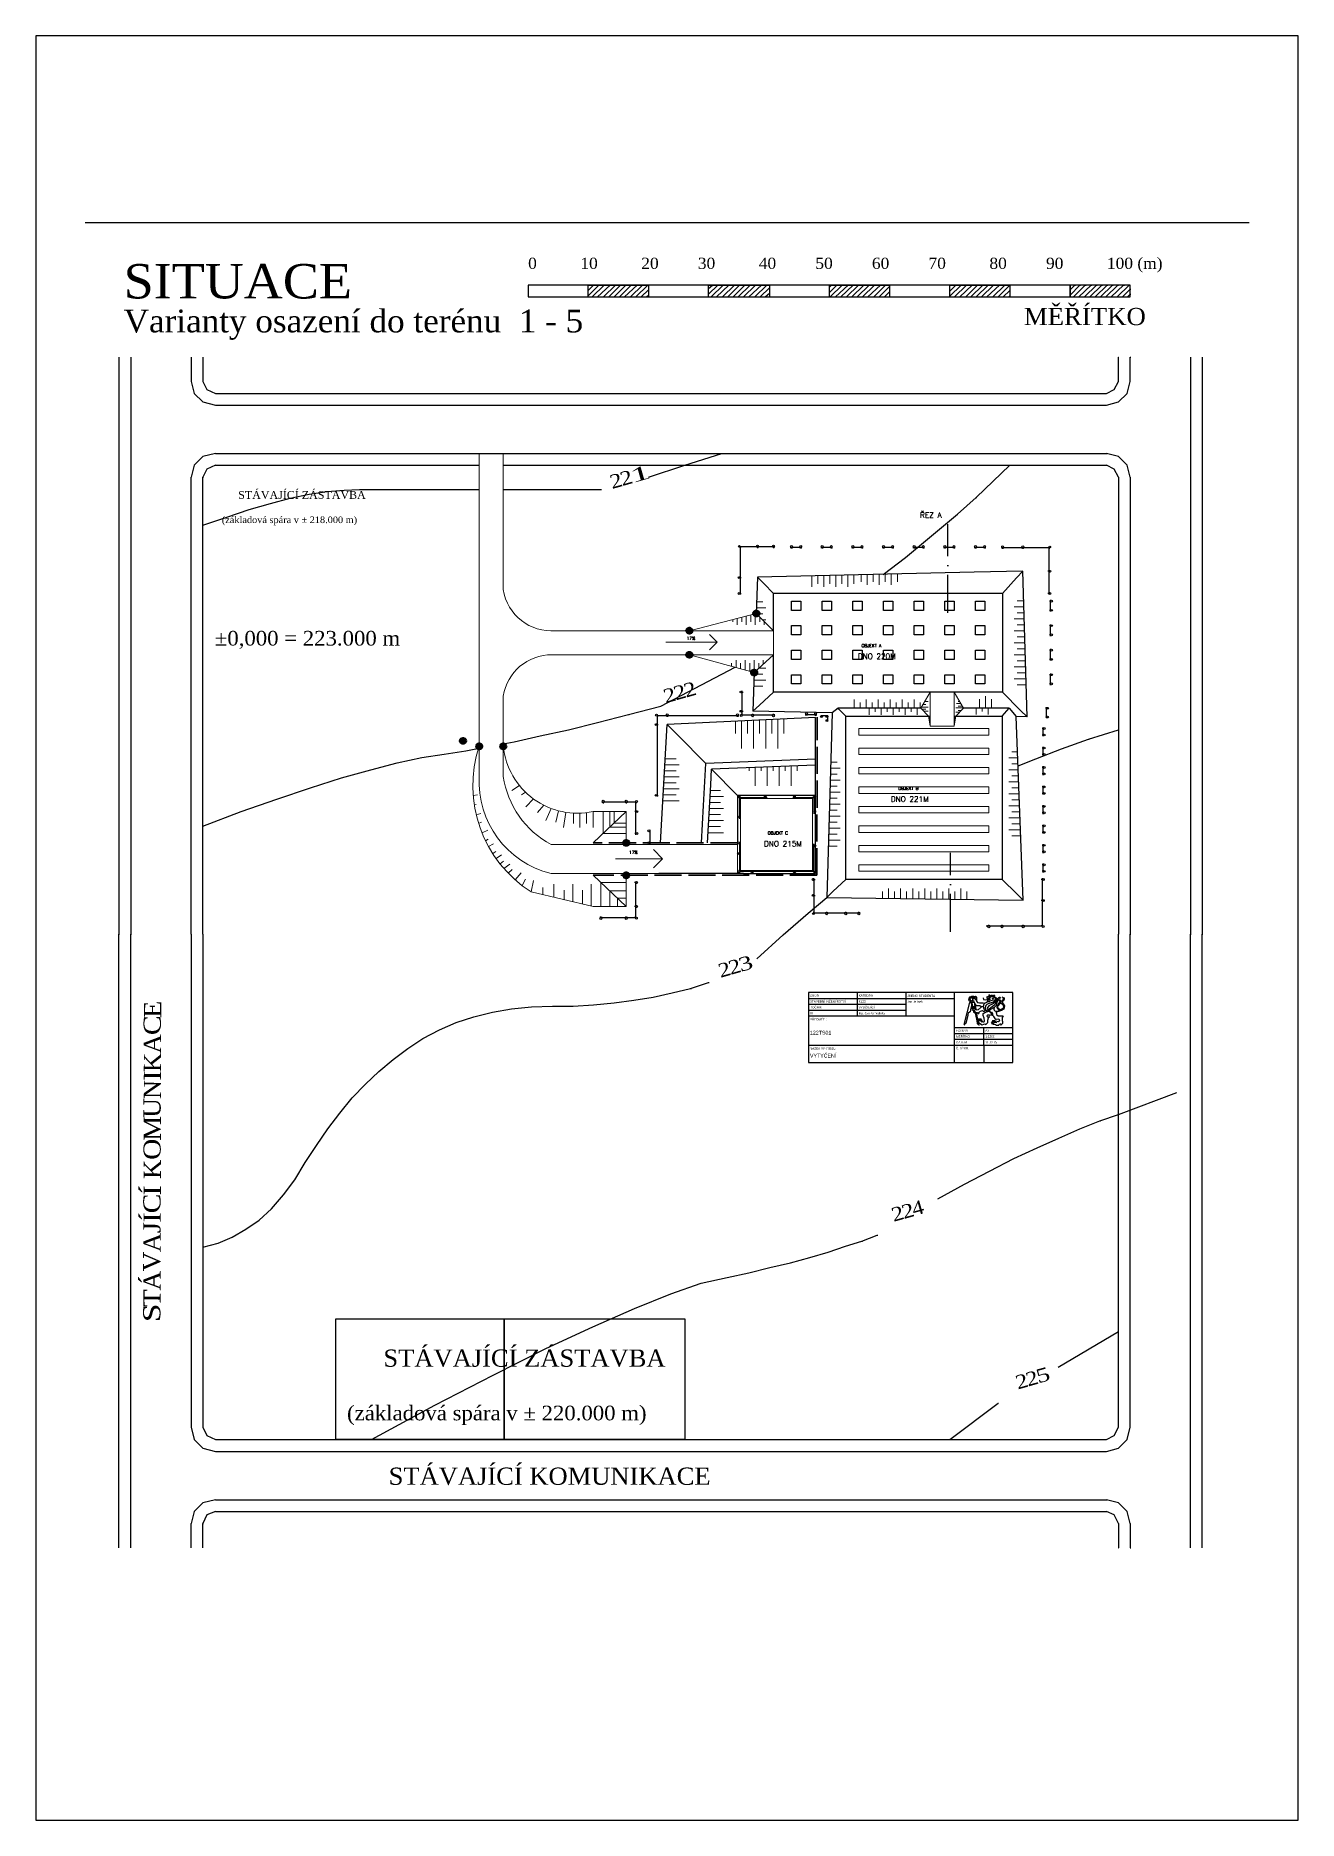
# Model space of a CAD drawing. Header units: millimetres. Extents: x -3518363 to 3223740, y -1530229 to 774657.
# Drawn here: x -1983470 to -1773470, y 48571 to 345571 of the extents above; entities that cross this region are included whole.
import ezdxf

# ---------------------------------------------------------------- set-up
doc = ezdxf.new("R2010")
doc.units = ezdxf.units.MM
doc.header["$LTSCALE"] = 15
doc.header["$MEASUREMENT"] = 0
doc.linetypes.add('ACAD_ISO02W100', pattern=[15, 12, -3])
doc.linetypes.add('ACAD_ISO10W100', pattern=[18, 12, -3, 0, -3])
doc.layers.get('0').update_dxf_attribs({"linetype": 'CONTINUOUS'})
for name, color, linetype, lineweight in [('cesty', 7, 'CONTINUOUS', 15), ('obj 2 pasy', 141, 'ACAD_ISO10W100', 15), ('pažení', 220, 'ACAD_ISO02W100', 30), ('texty', 255, 'CONTINUOUS', 15), ('Velmi tlustá', 10, 'CONTINUOUS', 60)]:
    doc.layers.add(name, color=color, linetype=linetype, lineweight=lineweight)
for name, color, linetype in [('HRANICE ZEMINY', 200, 'CONTINUOUS'), ('obj 1 patky', 130, 'CONTINUOUS'), ('objekt 1', 40, 'CONTINUOUS'), ('objekt 2', 70, 'CONTINUOUS'), ('objekt 3', 150, 'CONTINUOUS'), ('RAMECEK', 7, 'CONTINUOUS'), ('vytyčení', 50, 'CONTINUOUS'), ('ŘEZ čerch', 10, 'ACAD_ISO10W100')]:
    doc.layers.add(name, color=color, linetype=linetype)
doc.layers.add('svahovaní', color=7, linetype='CONTINUOUS', lineweight=15, true_color=0xe3331c)
doc.styles.add('ROMAN', font='roman')
doc.styles.add('romans', font='romans.shx')
doc.styles.add('TIMESNEWROMAN', font='times.ttf')

msp = doc.modelspace()

# ---------------------------------------------------------------- texts
at = {"attachment_point": 7, "style": 'TIMESNEWROMAN'}
for s, insert, char_height, width in [('\\W1.04;SITUACE', (-1968848.388, 301759.49), 5726.35125, 39233.21061), ('\\W1.03;0\\~\\~\\~\\~\\~\\~\\~\\~\\~\\~10\\~\\~\\~\\~\\~\\~\\~\\~\\~\\~20\\~\\~\\~\\~\\~\\~\\~\\~\\~30\\~\\~\\~\\~\\~\\~\\~\\~\\~\\~40\\~\\~\\~\\~\\~\\~\\~\\~\\~50\\~\\~\\~\\~\\~\\~\\~\\~\\~60\\~\\~\\~\\~\\~\\~\\~\\~\\~70\\~\\~\\~\\~\\~\\~\\~\\~\\~\\~80\\~\\~\\~\\~\\~\\~\\~\\~\\~90\\~\\~\\~\\~\\~\\~\\~\\~\\~\\~100\\~(m)', (-1901567.956, 306157.413), 1861.033775, 104185.90222), ('\\W1.02;Varianty\\~osazení\\~do\\~terénu\\~\\~1\\~-\\~5', (-1968848.388, 294943.992), 3793.6648, 76615.21395), ('\\W1.03;MĚŘÍTKO', (-1819113.415, 297361.568), 2863.1607, 21087.58593), ('\\W1.02;STÁVAJÍCÍ\\~ZÁSTAVBA', (-1949788.368, 268459.503), 1293.94102, 21321.5671), ('{\\W1.03;(základová\\~spára\\~v\\~±\\~218.000\\~m)}', (-1952519.784, 264100.862), 1099.86018, 22340.96115), ('{\\W1.03;±\\fTimes New Roman|b0|i0|c238|p18;0,000 =\\fTimes New Roman|b0|i0|c0|p18;\\~2\\fTimes New Roman|b0|i0|c238|p18;23\\fTimes New Roman|b0|i0|c0|p18;.000\\~m}', (-1953674.286, 243507.222), 2433.709411, 49434.83592), ('\\W1.02;STÁVAJÍCÍ\\~ZÁSTAVBA', (-1925640.767, 123991.012), 2863.1607, 47179.17747), ('\\W1.03;(základová\\~spára\\~v\\~±\\~220.000\\~m)', (-1931684.693, 114346.454), 2433.70941, 49434.83592), ('\\W1.02;STÁVAJÍCÍ\\~KOMUNIKACE', (-1924766.33, 104341.867), 2863.1607, 53670.5873)]:
    msp.add_mtext(s, dxfattribs=dict(at, insert=insert, char_height=char_height, width=width))
for s, insert, char_height, width, rotation in [('\\W1.95;1', (-1884233.554, 271102.83), 2289.8356, 3945.50577, 15.80019522), ('\\W1.16;2', (-1887602.635, 270125.346), 2289.8356, 3047.34523, 15.80019522), ('\\W1.16;2', (-1885905.275, 270614.036), 2289.8356, 3047.34523, 15.80019522), ('\\W1.16;2', (-1875309.552, 235405.33), 2289.8356, 3047.34523, 15.80019522), ('\\W1.16;2', (-1878704.272, 234453.798), 2289.8356, 3047.34523, 15.80019522), ('\\W1.16;2', (-1877006.951, 234942.514), 2289.8356, 3047.34523, 15.80019522), ('\\W1.16;2', (-1869574.384, 188777.487), 2289.8356, 3047.34523, 15.80019522), ('\\W1.16;2', (-1867877.023, 189266.177), 2289.8356, 3047.34523, 15.80019522), ('\\W1.35;3', (-1866205.224, 189729.084), 2289.8356, 3263.01579, 15.80019522), ('\\W1.09;E', (-1962599.616, 182089.898), 2863.0542, 4188.81108, 89.90041137), ('\\W1.14;C', (-1962625.203, 179235.12), 2863.0542, 4490.01155, 89.90041137), ('\\W1.04;A', (-1962625.295, 176148.778), 2863.0542, 4592.75863, 89.90041137), ('\\W1.03;K', (-1962625.295, 173088.415), 2863.0542, 4572.93372, 89.90041137), ('\\W1.19;I', (-1962625.203, 171648.023), 2863.0542, 3142.16769, 89.90041137), ('\\W1.02;N', (-1962625.203, 168587.647), 2863.0542, 4557.723, 89.90041137), ('\\W1.04;U', (-1962650.751, 165501.397), 2863.0542, 4588.46559, 89.90041137), ('\\W1.07;M', (-1962650.836, 161669.422), 2863.0542, 5402.24811, 89.90041137), ('\\W1.13;O', (-1962650.712, 158480.379), 2863.0542, 4720.52411, 89.90041137), ('\\W1.03;K', (-1962650.541, 155291.375), 2863.0542, 4572.93372, 89.90041137), ('\\W1.19;Í', (-1962650.496, 152539.285), 2863.0542, 3142.16769, 89.90041137), ('\\W1.14;C', (-1962676.298, 149581.741), 2863.0542, 4490.01155, 89.90041137), ('\\W1.13;4', (-1837400.44, 149119.057), 2289.8356, 3009.2889, 15.80019522), ('\\W1.19;Í', (-1962676.344, 148038.622), 2863.0542, 3142.16769, 89.90041137), ('\\W1.16;2', (-1840769.613, 148167.512), 2289.8356, 3047.34523, 15.80019522), ('\\W1.16;2', (-1839072.213, 148630.275), 2289.8356, 3047.34523, 15.80019522), ('\\W1.09;J', (-1962676.298, 146289.526), 2863.0542, 3226.50001, 89.90041137), ('\\W1.04;A', (-1962676.174, 143100.522), 2863.0542, 4592.75863, 89.90041137), ('\\W1.05;V', (-1962675.998, 139911.465), 2863.0542, 4599.96906, 89.90041137), ('\\W1.04;Á', (-1962701.676, 136747.918), 2863.0542, 4592.75863, 89.90041137), ('\\W1.12;T', (-1962701.637, 133995.88), 2863.0542, 4225.10236, 89.90041137), ('\\W1.28;S', (-1962701.591, 131475.172), 2863.0542, 4219.3343, 89.90041137), ('\\W1.16;2', (-1820117.56, 120262.641), 2289.8356, 3047.34523, 15.80019522), ('\\W1.16;2', (-1818420.213, 120751.331), 2289.8356, 3047.34523, 15.80019522), ('\\W1.31;5', (-1816722.839, 121240.034), 2289.8356, 3222.34108, 15.80019522)]:
    msp.add_mtext(s, dxfattribs=dict(at, insert=insert, char_height=char_height, width=width, rotation=rotation))
at = {"layer": 'RAMECEK', "color": 0, "linetype": 'Continuous', "style": 'ROMAN'}
for s, height, p in [('STAVEBNÍ INŽENÝRSTVÍ', 364.61509, (-1854691.258, 184668.021)), ('OBOR', 364.6151, (-1854691.258, 185640.268)), ('ROČNÍK', 364.6151, (-1854691.258, 183695.773)), ('VYUČUJÍCÍ', 364.6151, (-1846589.044, 183695.773)), ('KATEDRA', 364.6151, (-1846589.044, 185640.268)), ('K122', 364.6151, (-1846588.667, 184668.021)), ('JMÉNO STUDENTA', 364.61509, (-1838486.379, 185599.193)), ('Jan Jelínek', 364.61509, (-1838486.379, 184626.945)), ('PŘEDMĚT :', 364.6151, (-1854691.258, 181681.487)), ('III', 364.6151, (-1854691.258, 182723.375)), ('Ing. Jan Konvalinka', 364.61509, (-1846588.743, 182723.375)), ('122TS01', 633.8253, (-1854691.258, 179335.357)), ('FORMÁT', 364.6151, (-1830383.562, 179806.331)), ('MĚŘÍTKO', 364.6151, (-1830383.562, 178833.782)), ('DATUM', 364.6151, (-1830383.562, 177861.534)), ('A3', 364.6151, (-1825522.023, 179806.331)), ('1:1200', 364.6151, (-1825522.023, 178833.782)), ('11.12.25', 364.6151, (-1825522.023, 177861.534)), ('VYTYČENÍ', 633.8253, (-1854691.258, 175510.818)), ('NÁZEV VÝKRESU:', 364.61509, (-1854691.258, 176819.798)), ('Č. VÝKR.', 364.6151, (-1830383.562, 176889.136))]:
    msp.add_text(s, height=height, dxfattribs=at).set_placement(p)
at = {"layer": 'texty', "ltscale": 20, "extrusion": (1.93959e-16, -3.39308e-16, -1), "style": 'romans', "text_generation_flag": 2}
for s, height, p in [('ŘEZ A', 890.0917, (1836387.809, 265346.607)), ('17%%%', 514.897, (1875198.931, 245030)), ('OBJEKT A', 514.897, (1846118.931, 243794.04)), ('DNO 220M', 890.0917, (1846727.809, 241836.607)), ('OBJEKT B', 514.897, (1839997.809, 220044.04)), ('DNO 221M', 890.0917, (1841247.809, 218086.607)), ('DNO 215M', 890.0917, (1862327.809, 210656.607)), ('OBJEKT C', 514.897, (1861718.931, 212614.04)), ('17%%%', 514.897, (1884758.931, 209410))]:
    msp.add_text(s, height=height, dxfattribs=at).set_placement(p)

# ---------------------------------------------------------------- linework, layer by layer
for p, q in [((-1975252.375, 314490.175), (-1781666.811, 314490.175)), ((-1953571.408, 276066.256), (-1805276.69, 276066.256)), ((-1953571.408, 274085.909), (-1909697.809, 274085.909)), ((-1905697.809, 274085.909), (-1830697.809, 274085.909)), ((-1830697.809, 274085.909), (-1805276.69, 274085.909)), ((-1891563.329, 270022.344), (-1889377.227, 270022.344)), ((-1953571.408, 101924.128), (-1805276.69, 101924.128)), ((-1953571.408, 99969.499), (-1805276.69, 99969.499))]:
    msp.add_line(p, q)
at = {"elevation": 0}
msp.add_lwpolyline([(-1983470, 345571.207), (-1983470, 48571.207), (-1773470, 48571.207), (-1773470, 345571.207)], close=True, dxfattribs=at)
for points in [[(-1901567.956, 302093.717), (-1891563.329, 302093.717), (-1891563.329, 304048.346), (-1881558.709, 304048.346), (-1881558.709, 302093.717), (-1871554.09, 302093.717), (-1871554.09, 304048.346), (-1861446.599, 304048.346), (-1861446.599, 302093.717), (-1851441.966, 302093.717), (-1851441.966, 304048.346), (-1841437.359, 304048.346), (-1841437.359, 302093.717), (-1831432.726, 302093.717), (-1831432.726, 304048.346), (-1821428.106, 304048.346), (-1821428.106, 302093.717), (-1811423.487, 302093.717), (-1811423.487, 304048.346), (-1901567.956, 304048.346), (-1901567.956, 302093.717), (-1811320.616, 302093.717)], [(-1891563.329, 303173.889), (-1890688.886, 304048.346), (-1890586.015, 304048.346)], [(-1891563.329, 302299.459), (-1889814.455, 304048.346), (-1889711.584, 304048.346)], [(-1890920.359, 302093.717), (-1888940.012, 304048.346), (-1888811.41, 304048.346)], [(-1890020.197, 302093.717), (-1887936.979, 304048.346), (-1887834.108, 304048.346)], [(-1889042.896, 302093.717), (-1887062.536, 304048.346), (-1886959.664, 304048.346)], [(-1888168.439, 302093.717), (-1886188.092, 304048.346), (-1886059.503, 304048.346)], [(-1887268.291, 302093.717), (-1885313.662, 304048.346), (-1885185.073, 304048.346)], [(-1886393.847, 302093.717), (-1884413.5, 304048.346), (-1884310.616, 304048.346)], [(-1885519.404, 302093.717), (-1883436.185, 304048.346), (-1883333.314, 304048.346)], [(-1884542.102, 302093.717), (-1882561.742, 304048.346), (-1882433.153, 304048.346)], [(-1883641.928, 302093.717), (-1881661.581, 304048.346), (-1881558.709, 304048.346)], [(-1882767.497, 302093.717), (-1881558.709, 303302.504), (-1881455.838, 303302.504)], [(-1871554.09, 303508.247), (-1870911.119, 304048.346), (-1870782.517, 304048.346)], [(-1871554.09, 302530.919), (-1870010.958, 304048.346), (-1869908.087, 304048.346)], [(-1871116.874, 302093.717), (-1869136.527, 304048.346), (-1869033.643, 304048.346)], [(-1870242.431, 302093.717), (-1868159.2, 304048.346), (-1868030.611, 304048.346)], [(-1869239.398, 302093.717), (-1867259.051, 304048.346), (-1867156.18, 304048.346)], [(-1868364.955, 302093.717), (-1866384.608, 304048.346), (-1866281.723, 304048.346)], [(-1867490.511, 302093.717), (-1865510.164, 304048.346), (-1865407.293, 304048.346)], [(-1866616.081, 302093.717), (-1864635.734, 304048.346), (-1864532.849, 304048.346)], [(-1865741.637, 302093.717), (-1863761.277, 304048.346), (-1863632.688, 304048.346)], [(-1864841.476, 302093.717), (-1862758.258, 304048.346), (-1862655.386, 304048.346)], [(-1863864.161, 302093.717), (-1861883.814, 304048.346), (-1861780.93, 304048.346)], [(-1862989.718, 302093.717), (-1861446.599, 303611.118), (-1861343.715, 303611.118)], [(-1851441.966, 303739.707), (-1851107.635, 304048.346), (-1851004.751, 304048.346)], [(-1851441.966, 302839.558), (-1850233.178, 304048.346), (-1850130.307, 304048.346)], [(-1851339.095, 302093.717), (-1849358.748, 304048.346), (-1849230.159, 304048.346)], [(-1850438.946, 302093.717), (-1848355.715, 304048.346), (-1848252.831, 304048.346)], [(-1849564.49, 302093.717), (-1847481.272, 304048.346), (-1847378.401, 304048.346)], [(-1848587.188, 302093.717), (-1846606.841, 304048.346), (-1846503.957, 304048.346)], [(-1847712.745, 302093.717), (-1845732.384, 304048.346), (-1845603.796, 304048.346)], [(-1846812.583, 302093.717), (-1844832.236, 304048.346), (-1844729.365, 304048.346)], [(-1845938.153, 302093.717), (-1843957.793, 304048.346), (-1843854.921, 304048.346)], [(-1845063.696, 302093.717), (-1842980.478, 304048.346), (-1842851.889, 304048.346)], [(-1844086.395, 302093.717), (-1842106.047, 304048.346), (-1841977.445, 304048.346)], [(-1843186.22, 302093.717), (-1841437.359, 303842.604), (-1841334.475, 303842.604)], [(-1842311.79, 302093.717), (-1841437.359, 302968.147), (-1841334.475, 302968.147)], [(-1831432.726, 303945.475), (-1831329.855, 304048.346), (-1831201.266, 304048.346)], [(-1831432.726, 303071.018), (-1830429.694, 304048.346), (-1830326.81, 304048.346)], [(-1831432.726, 302196.588), (-1829555.25, 304048.346), (-1829452.379, 304048.346)], [(-1830661.167, 302093.717), (-1828680.82, 304048.346), (-1828577.949, 304048.346)], [(-1829786.723, 302093.717), (-1827703.492, 304048.346), (-1827574.903, 304048.346)], [(-1828783.691, 302093.717), (-1826803.344, 304048.346), (-1826700.473, 304048.346)], [(-1827909.247, 302093.717), (-1825928.9, 304048.346), (-1825826.016, 304048.346)], [(-1827034.804, 302093.717), (-1825054.457, 304048.346), (-1824951.585, 304048.346)], [(-1826160.373, 302093.717), (-1824180.026, 304048.346), (-1824077.155, 304048.346)], [(-1825285.93, 302093.717), (-1823176.98, 304048.346), (-1823074.109, 304048.346)], [(-1824282.897, 302093.717), (-1822302.55, 304048.346), (-1822199.679, 304048.346)], [(-1823408.454, 302093.717), (-1821428.106, 304048.346), (-1821325.222, 304048.346)], [(-1822534.01, 302093.717), (-1821428.106, 303173.889), (-1821325.222, 303173.889)], [(-1811423.487, 302093.717), (-1801418.867, 302093.717), (-1801418.867, 304048.346), (-1811423.487, 304048.346), (-1811423.487, 302093.717), (-1811320.616, 302093.717)], [(-1811423.487, 303302.504), (-1810651.927, 304048.346), (-1810549.043, 304048.346)], [(-1811423.487, 302402.33), (-1809777.484, 304048.346), (-1809674.599, 304048.346)], [(-1810883.387, 302093.717), (-1808903.04, 304048.346), (-1808774.451, 304048.346)], [(-1809983.239, 302093.717), (-1807900.008, 304048.346), (-1807797.123, 304048.346)], [(-1809005.911, 302093.717), (-1807025.564, 304048.346), (-1806922.693, 304048.346)], [(-1808131.481, 302093.717), (-1806151.134, 304048.346), (-1806022.532, 304048.346)], [(-1807231.319, 302093.717), (-1805276.69, 304048.346), (-1805148.088, 304048.346)], [(-1806356.876, 302093.717), (-1804376.529, 304048.346), (-1804273.658, 304048.346)], [(-1805482.445, 302093.717), (-1803502.098, 304048.346), (-1803399.214, 304048.346)], [(-1804607.989, 302093.717), (-1802524.77, 304048.346), (-1802396.181, 304048.346)], [(-1803604.969, 302093.717), (-1801624.622, 304048.346), (-1801521.738, 304048.346)], [(-1802730.526, 302093.717), (-1801418.867, 303405.375), (-1801315.983, 303405.375)], [(-1881893.054, 302093.717), (-1881558.709, 302402.33), (-1881455.838, 302402.33)], [(-1862115.287, 302093.717), (-1861446.599, 302736.687), (-1861343.715, 302736.687)], [(-1821633.862, 302093.717), (-1821428.106, 302299.459), (-1821325.222, 302299.459)], [(-1801856.082, 302093.717), (-1801418.867, 302530.919), (-1801315.983, 302530.919)], [(-1969619.954, 292089.084), (-1969619.954, 196029.298), (-1969517.076, 196029.298)], [(-1967639.607, 292089.084), (-1967639.607, 196029.298), (-1967536.729, 196029.298)], [(-1957634.98, 292089.084), (-1957634.98, 288025.518), (-1957094.887, 286045.171), (-1955654.633, 284630.641), (-1953571.408, 284064.824), (-1805379.561, 284064.824), (-1803399.214, 284630.641), (-1801958.953, 286045.171), (-1801418.867, 288025.518), (-1801418.867, 292089.084), (-1801315.983, 292089.084)], [(-1955654.633, 292089.084), (-1955654.633, 288025.518), (-1955011.663, 286713.86), (-1953571.408, 286045.171), (-1805379.561, 286045.171), (-1804067.902, 286713.86), (-1803399.214, 288025.518), (-1803399.214, 292089.084), (-1803296.33, 292089.084)], [(-1791414.247, 292089.084), (-1791414.247, 196029.298), (-1791311.376, 196029.298)], [(-1789433.9, 292089.084), (-1789433.9, 196029.298), (-1789331.016, 196029.298)], [(-1953571.408, 276066.256), (-1955654.633, 275526.157), (-1957094.887, 274085.909), (-1957634.98, 272105.562), (-1957532.109, 272105.562)], [(-1953571.408, 274085.909), (-1955011.663, 273417.221), (-1955654.633, 272105.562), (-1955551.755, 272105.562)], [(-1881558.709, 272105.562), (-1875514.797, 274085.909), (-1869357.67, 276066.256)], [(-1827034.804, 268710.685), (-1821428.106, 274085.909), (-1821325.222, 274085.909)], [(-1801418.867, 272105.562), (-1801958.953, 274085.909), (-1803399.214, 275526.157), (-1805379.561, 276066.256), (-1805276.69, 276066.256)], [(-1803399.214, 272105.562), (-1804067.902, 273417.221), (-1805379.561, 274085.909), (-1805276.69, 274085.909)], [(-1957634.98, 196029.298), (-1957634.98, 272105.562), (-1957532.109, 272105.562)], [(-1955654.633, 196029.298), (-1955654.633, 272105.562), (-1955551.755, 272105.562)], [(-1803399.214, 272105.562), (-1803399.214, 196029.298), (-1803296.33, 196029.298)], [(-1801418.867, 272105.562), (-1801418.867, 196029.298), (-1801315.983, 196029.298)], [(-1955654.633, 264107.02), (-1951693.932, 265418.679), (-1947964.705, 266730.338), (-1944441.226, 267707.639), (-1941149.22, 268607.814), (-1937960.085, 269250.784), (-1935002.423, 269687.986), (-1932147.632, 269919.473), (-1929601.468, 270022.344), (-1909697.809, 270022.344)], [(-1905697.809, 270022.344), (-1891460.458, 270022.344)], [(-1830168.756, 265923.408), (-1827034.804, 268710.685), (-1826931.933, 268710.685)], [(-1842519.124, 255923.489), (-1838788.311, 258706.052), (-1830168.756, 265923.408)], [(-1884850.715, 232575.747), (-1879475.491, 234015.994), (-1867157.534, 240459.311)], [(-1905697.809, 227738.803), (-1903882.647, 228074.953), (-1899587.602, 229077.972), (-1894855.348, 230055.3), (-1890020.197, 231264.088), (-1884850.715, 232575.747), (-1884747.844, 232575.747)], [(-1808337.223, 228512.155), (-1803399.214, 230055.3), (-1803296.33, 230055.3)], [(-1955654.633, 214032.472), (-1949276.363, 216450.035), (-1943361.04, 218533.266), (-1937754.336, 220410.742), (-1932584.854, 222056.732), (-1927749.716, 223368.391), (-1923351.794, 224577.179), (-1919262.504, 225451.635), (-1915533.276, 225991.735), (-1911906.92, 226557.526), (-1909697.809, 226984.618)], [(-1820066.92, 224031.761), (-1817133.068, 225220.149), (-1812838.017, 226866.165), (-1808337.223, 228512.155), (-1808234.352, 228512.155)], [(-1863529.817, 191965.719), (-1859131.894, 195926.427), (-1854965.458, 199527.046), (-1851900.39, 202174.148)], [(-1969619.954, 93925.573), (-1969619.954, 196029.298), (-1969517.076, 196029.298)], [(-1967639.607, 93925.573), (-1967639.607, 196029.298), (-1967536.729, 196029.298)], [(-1957634.98, 196029.298), (-1957634.98, 114011.972), (-1957094.887, 111928.748), (-1955654.633, 110488.493), (-1953571.408, 109948.401), (-1805379.561, 109948.401), (-1803399.214, 110488.493), (-1801958.953, 111928.748), (-1801418.867, 114011.972), (-1801418.867, 196029.298), (-1801315.983, 196029.298)], [(-1955654.633, 196029.298), (-1955654.633, 114011.972), (-1955011.663, 112597.436), (-1953571.408, 111928.748), (-1805379.561, 111928.748), (-1804067.902, 112597.436), (-1803399.214, 114011.972), (-1803399.214, 196029.298), (-1803296.33, 196029.298)], [(-1791414.247, 93925.573), (-1791414.247, 196029.298), (-1791311.376, 196029.298)], [(-1789433.9, 93925.573), (-1789433.9, 196029.298), (-1789331.016, 196029.298)], [(-1874537.469, 187027.71), (-1871554.09, 188005.012), (-1871451.205, 188005.012)], [(-1955654.633, 143974.403), (-1953134.187, 144643.091), (-1950819.495, 145620.406), (-1948504.804, 146957.782), (-1946318.702, 148475.197), (-1944235.477, 150352.673), (-1942255.13, 152667.364), (-1940377.654, 155187.797), (-1938628.773, 158042.601), (-1936751.304, 160897.379), (-1934873.828, 163649.298), (-1932893.48, 166272.616), (-1930810.256, 168793.063), (-1928624.153, 171107.754), (-1926412.333, 173190.972), (-1923994.764, 175171.332), (-1921577.195, 177023.077), (-1919056.749, 178669.093), (-1916304.836, 180109.341), (-1913552.923, 181318.129), (-1910595.261, 182295.444), (-1907509.004, 183067.016), (-1904319.869, 183607.102), (-1901027.856, 183941.447), (-1897504.377, 184070.035), (-1894083.776, 184070.035), (-1890688.886, 184275.791), (-1887268.291, 184610.135), (-1883976.285, 185047.363), (-1880787.15, 185587.45), (-1877598.015, 186256.151), (-1874537.469, 187027.71), (-1874408.88, 187027.71)], [(-1806485.465, 164960.957), (-1803399.214, 166041.143), (-1793687.809, 169716.607)], [(-1833413.073, 151998.662), (-1829015.151, 154416.238), (-1824822.997, 156602.34), (-1820759.418, 158685.572), (-1816927.313, 160460.163), (-1813300.963, 162106.166), (-1809777.484, 163649.298), (-1806485.465, 164960.957), (-1806356.876, 164960.957)], [(-1846041.024, 144977.435), (-1843520.577, 145954.75), (-1843417.706, 145954.75)], [(-1927621.121, 111928.748), (-1917076.402, 117638.329), (-1907406.126, 122679.222), (-1898610.287, 127077.132), (-1890791.77, 130703.482), (-1883873.414, 133764.028), (-1877829.475, 136181.603), (-1872762.864, 137956.195), (-1868467.839, 138933.51), (-1864841.476, 139705.069), (-1861343.715, 140579.513), (-1857923.107, 141351.085), (-1854733.972, 142225.516), (-1851647.721, 143099.959), (-1848792.93, 144102.992), (-1846041.024, 144977.435), (-1845938.153, 144977.435)], [(-1933562.169, 111928.748), (-1933562.169, 132015.141), (-1875514.797, 132015.141), (-1875514.797, 111928.748), (-1905528.65, 111928.748), (-1905528.65, 132015.141), (-1905528.65, 111928.748), (-1933562.169, 111928.748), (-1933459.291, 111928.748)], [(-1813403.834, 123990.881), (-1803399.214, 129931.922), (-1803296.33, 129931.922)], [(-1831432.726, 111928.748), (-1823408.454, 117972.673), (-1823305.582, 117972.673)], [(-1953571.408, 101924.128), (-1955654.633, 101384.035), (-1957094.887, 99969.499), (-1957634.98, 97989.145), (-1957532.109, 97989.145)], [(-1801418.867, 97989.145), (-1801958.953, 99969.499), (-1803399.214, 101384.035), (-1805379.561, 101924.128), (-1805276.69, 101924.128)], [(-1953571.408, 99969.499), (-1955011.663, 99403.681), (-1955654.633, 97989.145), (-1955551.755, 97989.145)], [(-1803399.214, 97989.145), (-1804067.902, 99403.681), (-1805379.561, 99969.499), (-1805276.69, 99969.499)], [(-1957634.98, 93925.573), (-1957634.98, 97989.145), (-1957532.109, 97989.145)], [(-1955654.633, 93925.573), (-1955654.633, 97989.145), (-1955551.755, 97989.145)], [(-1803399.214, 97989.145), (-1803399.214, 93925.573), (-1803296.33, 93925.573)], [(-1801418.867, 97989.145), (-1801418.867, 93925.573), (-1801315.983, 93925.573)]]:
    msp.add_lwpolyline(points, dxfattribs=at)
at = {"layer": 'cesty', "linetype": 'ByBlock', "extrusion": (1.93959e-16, -3.39308e-16, -1)}
for p, q in [((-1909697.809, 227306.607), (-1909697.809, 276066.256)), ((-1905697.809, 253385.277), (-1905697.809, 276066.256)), ((-1834697.809, 252746.607), (-1832697.809, 252746.607)), ((-1832697.809, 252746.607), (-1830697.809, 252746.607)), ((-1874747.809, 246546.607), (-1896979.442, 246546.607)), ((-1863616.968, 249415.767), (-1874747.809, 246546.607)), ((-1860747.809, 246546.607), (-1874747.809, 246546.607)), ((-1860747.809, 246546.607), (-1863616.968, 249415.767)), ((-1860747.809, 246546.607), (-1860747.809, 242546.607)), ((-1874747.809, 242546.607), (-1897587.809, 242546.607)), ((-1874747.809, 242546.607), (-1860747.809, 242546.607)), ((-1863967.741, 239582.13), (-1874747.809, 242546.607)), ((-1860747.809, 242546.607), (-1863967.741, 239582.13)), ((-1905697.809, 227306.607), (-1905697.809, 235677.937)), ((-1836262.427, 233635.939), (-1834697.809, 236346.607)), ((-1832697.809, 236346.607), (-1834697.809, 236346.607)), ((-1834697.809, 236346.607), (-1834697.809, 230646.607)), ((-1830697.809, 236346.607), (-1832697.809, 236346.607)), ((-1830697.809, 230646.607), (-1830697.809, 236346.607)), ((-1829177.918, 233635.939), (-1830697.809, 236346.607)), ((-1834987.809, 232346.607), (-1836262.427, 233635.939)), ((-1834987.809, 232346.607), (-1834697.809, 230646.607)), ((-1834987.809, 232346.607), (-1834697.809, 232346.607)), ((-1830407.809, 232346.607), (-1830697.809, 230646.607)), ((-1830407.809, 232346.607), (-1830697.809, 232346.607)), ((-1830407.809, 232346.607), (-1829177.918, 233635.939)), ((-1834697.809, 230646.607), (-1830697.809, 230646.607)), ((-1909697.809, 222306.607), (-1909697.809, 227306.607)), ((-1905697.809, 222306.607), (-1905697.809, 227306.607)), ((-1890747.809, 216446.607), (-1885247.809, 216446.607)), ((-1885247.809, 216446.607), (-1890747.809, 211236.607)), ((-1885247.809, 216446.607), (-1885247.809, 211236.607)), ((-1866747.809, 210946.607), (-1897747.809, 210946.607)), ((-1866747.809, 206146.607), (-1866747.809, 210946.607)), ((-1877317.809, 206146.607), (-1897747.809, 206146.607)), ((-1885247.809, 200646.607), (-1890747.809, 205846.607)), ((-1885247.809, 200646.607), (-1885247.809, 206146.607)), ((-1890747.809, 200646.607), (-1901069.016, 203094.5)), ((-1890747.809, 200646.607), (-1885247.809, 200646.607))]:
    msp.add_line(p, q, dxfattribs=at)
for centre, radius, start, end in [((1897682.809, 254626.607), 8110.556, 265.02492316, 351.19621357), ((1897682.809, 234436.607), 8110.556, 8.80378643, 90.67112826), ((1889874.568, 220727.649), 20886.445, 302.40952398, 18.36002891), ((1893359.363, 228571.682), 12403.131, 257.8450583, 354.14585678), ((1894013.661, 221406.33), 15709.964, 283.75041489, 3.285201), ((1890427.694, 224531.199), 15431.306, 298.31819505, 351.71130566)]:
    msp.add_arc(centre, radius, start, end, dxfattribs=at)
at = {"layer": 'HRANICE ZEMINY', "linetype": 'ByBlock', "lineweight": 20, "ltscale": 5}
for p, q in [((-1878678.994, 244640), (-1870128.994, 244640)), ((-1870128.994, 244640), (-1871383.994, 245895)), ((-1870128.994, 244640), (-1871383.994, 243385)), ((-1887058.994, 208600), (-1879218.994, 208600)), ((-1879218.994, 208600), (-1880738.994, 210120)), ((-1879218.994, 208600), (-1880738.994, 207080))]:
    msp.add_line(p, q, dxfattribs=at)
at = {"layer": 'obj 1 patky', "extrusion": (1.93959e-16, -3.39308e-16, -1), "elevation": 0}
for points in [[(1856232.809, 251466.607), (1856232.809, 249936.607), (1857762.809, 249936.607), (1857762.809, 251466.607)], [(1851132.809, 251466.607), (1851132.809, 249936.607), (1852662.809, 249936.607), (1852662.809, 251466.607)], [(1846032.809, 251466.607), (1846032.809, 249936.607), (1847562.809, 249936.607), (1847562.809, 251466.607)], [(1846032.809, 251466.607), (1846032.809, 249936.607), (1847562.809, 249936.607), (1847562.809, 251466.607)], [(1840932.809, 251466.607), (1840932.809, 249936.607), (1842462.809, 249936.607), (1842462.809, 251466.607)], [(1840932.809, 251466.607), (1840932.809, 249936.607), (1842462.809, 249936.607), (1842462.809, 251466.607)], [(1835832.809, 251466.607), (1835832.809, 249936.607), (1837362.809, 249936.607), (1837362.809, 251466.607)], [(1835832.809, 251466.607), (1835832.809, 249936.607), (1837362.809, 249936.607), (1837362.809, 251466.607)], [(1830732.809, 251466.607), (1830732.809, 249936.607), (1832262.809, 249936.607), (1832262.809, 251466.607)], [(1830732.809, 251466.607), (1830732.809, 249936.607), (1832262.809, 249936.607), (1832262.809, 251466.607)], [(1825632.809, 251466.607), (1825632.809, 249936.607), (1827162.809, 249936.607), (1827162.809, 251466.607)], [(1825632.809, 251466.607), (1825632.809, 249936.607), (1827162.809, 249936.607), (1827162.809, 251466.607)], [(1856232.809, 247386.607), (1856232.809, 245856.607), (1857762.809, 245856.607), (1857762.809, 247386.607)], [(1851132.809, 247386.607), (1851132.809, 245856.607), (1852662.809, 245856.607), (1852662.809, 247386.607)], [(1846032.809, 247386.607), (1846032.809, 245856.607), (1847562.809, 245856.607), (1847562.809, 247386.607)], [(1846032.809, 247386.607), (1846032.809, 245856.607), (1847562.809, 245856.607), (1847562.809, 247386.607)], [(1840932.809, 247386.607), (1840932.809, 245856.607), (1842462.809, 245856.607), (1842462.809, 247386.607)], [(1840932.809, 247386.607), (1840932.809, 245856.607), (1842462.809, 245856.607), (1842462.809, 247386.607)], [(1835832.809, 247386.607), (1835832.809, 245856.607), (1837362.809, 245856.607), (1837362.809, 247386.607)], [(1835832.809, 247386.607), (1835832.809, 245856.607), (1837362.809, 245856.607), (1837362.809, 247386.607)], [(1830732.809, 247386.607), (1830732.809, 245856.607), (1832262.809, 245856.607), (1832262.809, 247386.607)], [(1830732.809, 247386.607), (1830732.809, 245856.607), (1832262.809, 245856.607), (1832262.809, 247386.607)], [(1825632.809, 247386.607), (1825632.809, 245856.607), (1827162.809, 245856.607), (1827162.809, 247386.607)], [(1856232.809, 243306.607), (1856232.809, 241776.607), (1857762.809, 241776.607), (1857762.809, 243306.607)], [(1851132.809, 243306.607), (1851132.809, 241776.607), (1852662.809, 241776.607), (1852662.809, 243306.607)], [(1846032.809, 243306.607), (1846032.809, 241776.607), (1847562.809, 241776.607), (1847562.809, 243306.607)], [(1846032.809, 243306.607), (1846032.809, 241776.607), (1847562.809, 241776.607), (1847562.809, 243306.607)], [(1840932.809, 243306.607), (1840932.809, 241776.607), (1842462.809, 241776.607), (1842462.809, 243306.607)], [(1840932.809, 243306.607), (1840932.809, 241776.607), (1842462.809, 241776.607), (1842462.809, 243306.607)], [(1835832.809, 243306.607), (1835832.809, 241776.607), (1837362.809, 241776.607), (1837362.809, 243306.607)], [(1835832.809, 243306.607), (1835832.809, 241776.607), (1837362.809, 241776.607), (1837362.809, 243306.607)], [(1830732.809, 243306.607), (1830732.809, 241776.607), (1832262.809, 241776.607), (1832262.809, 243306.607)], [(1830732.809, 243306.607), (1830732.809, 241776.607), (1832262.809, 241776.607), (1832262.809, 243306.607)], [(1825632.809, 243306.607), (1825632.809, 241776.607), (1827162.809, 241776.607), (1827162.809, 243306.607)], [(1856232.809, 239226.607), (1856232.809, 237696.607), (1857762.809, 237696.607), (1857762.809, 239226.607)], [(1851132.809, 239226.607), (1851132.809, 237696.607), (1852662.809, 237696.607), (1852662.809, 239226.607)], [(1846032.809, 239226.607), (1846032.809, 237696.607), (1847562.809, 237696.607), (1847562.809, 239226.607)], [(1846032.809, 239226.607), (1846032.809, 237696.607), (1847562.809, 237696.607), (1847562.809, 239226.607)], [(1840932.809, 239226.607), (1840932.809, 237696.607), (1842462.809, 237696.607), (1842462.809, 239226.607)], [(1840932.809, 239226.607), (1840932.809, 237696.607), (1842462.809, 237696.607), (1842462.809, 239226.607)], [(1835832.809, 239226.607), (1835832.809, 237696.607), (1837362.809, 237696.607), (1837362.809, 239226.607)], [(1835832.809, 239226.607), (1835832.809, 237696.607), (1837362.809, 237696.607), (1837362.809, 239226.607)], [(1830732.809, 239226.607), (1830732.809, 237696.607), (1832262.809, 237696.607), (1832262.809, 239226.607)], [(1830732.809, 239226.607), (1830732.809, 237696.607), (1832262.809, 237696.607), (1832262.809, 239226.607)], [(1825632.809, 239226.607), (1825632.809, 237696.607), (1827162.809, 237696.607), (1827162.809, 239226.607)]]:
    msp.add_lwpolyline(points, close=True, dxfattribs=at)
at = {"layer": 'obj 2 pasy', "linetype": 'ByBlock', "extrusion": (1.93959e-16, -3.39308e-16, -1)}
for p, q in [((-1824947.809, 230266.607), (-1846547.809, 230266.607)), ((-1846547.809, 230266.607), (-1846547.809, 229186.607)), ((-1846547.809, 229186.607), (-1824947.809, 229186.607)), ((-1824947.809, 229186.607), (-1824947.809, 230266.607)), ((-1824947.809, 227026.607), (-1846547.809, 227026.607)), ((-1846547.809, 227026.607), (-1846547.809, 225946.607)), ((-1846547.809, 225946.607), (-1824947.809, 225946.607)), ((-1824947.809, 225946.607), (-1824947.809, 227026.607)), ((-1824947.809, 223786.607), (-1846547.809, 223786.607)), ((-1846547.809, 223786.607), (-1846547.809, 222706.607)), ((-1824947.809, 222706.607), (-1824947.809, 223786.607)), ((-1846547.809, 222706.607), (-1824947.809, 222706.607)), ((-1824947.809, 220546.607), (-1846547.809, 220546.607)), ((-1846547.809, 220546.607), (-1846547.809, 219466.607)), ((-1824947.809, 219466.607), (-1824947.809, 220546.607)), ((-1866247.809, 218646.607), (-1866247.809, 206646.607)), ((-1854247.809, 218646.607), (-1866247.809, 218646.607)), ((-1854247.809, 206646.607), (-1854247.809, 218646.607)), ((-1846547.809, 219466.607), (-1824947.809, 219466.607)), ((-1824947.809, 217306.607), (-1846547.809, 217306.607)), ((-1846547.809, 217306.607), (-1846547.809, 216226.607)), ((-1824947.809, 216226.607), (-1824947.809, 217306.607)), ((-1846547.809, 216226.607), (-1824947.809, 216226.607)), ((-1824947.809, 214066.607), (-1846547.809, 214066.607)), ((-1846547.809, 214066.607), (-1846547.809, 212986.607)), ((-1824947.809, 212986.607), (-1824947.809, 214066.607)), ((-1846547.809, 212986.607), (-1824947.809, 212986.607)), ((-1824947.809, 210826.607), (-1846547.809, 210826.607)), ((-1846547.809, 210826.607), (-1846547.809, 209746.607)), ((-1846547.809, 209746.607), (-1824947.809, 209746.607)), ((-1824947.809, 209746.607), (-1824947.809, 210826.607)), ((-1866247.809, 206646.607), (-1854247.809, 206646.607)), ((-1824947.809, 207586.607), (-1846547.809, 207586.607)), ((-1846547.809, 207586.607), (-1846547.809, 206506.607)), ((-1846547.809, 206506.607), (-1824947.809, 206506.607)), ((-1824947.809, 206506.607), (-1824947.809, 207586.607))]:
    msp.add_line(p, q, dxfattribs=at)
at = {"layer": 'objekt 1', "linetype": 'ByBlock', "extrusion": (1.93959e-16, -3.39308e-16, -1)}
for p, q in [((-1863401.539, 255455.17), (-1863616.968, 249415.767)), ((-1827365.613, 256263.328), (-1863401.539, 255455.17)), ((-1862348.808, 254386.64), (-1863401.539, 255455.17)), ((-1819296.62, 256444.287), (-1827365.613, 256263.328)), ((-1820328.329, 255355.445), (-1819296.62, 256444.287)), ((-1818586.667, 232237.143), (-1819296.62, 256444.287)), ((-1863967.741, 239582.13), (-1864197.358, 233144.97)), ((-1863106.751, 234174.813), (-1864197.358, 233144.97)), ((-1850978.812, 232881.87), (-1864197.358, 233144.97)), ((-1850011.016, 233635.939), (-1850978.812, 232881.87)), ((-1836262.427, 233635.939), (-1850011.016, 233635.939)), ((-1821564.021, 233635.939), (-1829177.918, 233635.939)), ((-1821564.021, 233635.939), (-1820373.398, 232272.706)), ((-1818586.667, 232237.143), (-1820373.398, 232272.706)), ((-1819652.65, 233292.453), (-1818586.667, 232237.143))]:
    msp.add_line(p, q, dxfattribs=at)
at = {"layer": 'objekt 1', "extrusion": (1.93959e-16, -3.39308e-16, -1)}
for p, q in [((-1860747.809, 252746.607), (-1862348.808, 254386.64)), ((-1822647.809, 252746.607), (-1860747.809, 252746.607)), ((-1860747.809, 246546.607), (-1860747.809, 252746.607)), ((-1822647.809, 252746.607), (-1820328.329, 255355.445)), ((-1822647.809, 252746.607), (-1822647.809, 236346.607)), ((-1860747.809, 236346.607), (-1860747.809, 242546.607)), ((-1860747.809, 236346.607), (-1863106.751, 234174.813)), ((-1834697.809, 236346.607), (-1860747.809, 236346.607)), ((-1822647.809, 236346.607), (-1834697.809, 236346.607)), ((-1822647.809, 236346.607), (-1819652.65, 233292.453))]:
    msp.add_line(p, q, dxfattribs=at)
at = {"layer": 'objekt 2', "linetype": 'ByBlock', "extrusion": (1.93959e-16, -3.39308e-16, -1)}
for p, q in [((-1850978.812, 232881.87), (-1851908.978, 202174.276)), ((-1849873.321, 233496.654), (-1850011.016, 233635.939)), ((-1819235.843, 201684.772), (-1820373.398, 232272.706)), ((-1850823.985, 203210.032), (-1851908.978, 202174.276)), ((-1851908.978, 202174.276), (-1819235.843, 201684.772)), ((-1820302.412, 202739.491), (-1819235.843, 201684.772))]:
    msp.add_line(p, q, dxfattribs=at)
at = {"layer": 'objekt 2', "extrusion": (1.93959e-16, -3.39308e-16, -1)}
for p, q in [((-1848747.809, 232346.607), (-1849873.321, 233496.654)), ((-1848747.809, 205146.607), (-1848747.809, 232346.607)), ((-1848747.809, 232346.607), (-1834987.809, 232346.607)), ((-1830407.809, 232346.607), (-1822747.809, 232346.607)), ((-1822747.809, 232346.607), (-1821564.021, 233635.939)), ((-1822747.809, 232346.607), (-1822747.809, 205146.607)), ((-1848747.809, 205146.607), (-1850823.985, 203210.032)), ((-1822747.809, 205146.607), (-1848747.809, 205146.607)), ((-1822747.809, 205146.607), (-1820302.412, 202739.491))]:
    msp.add_line(p, q, dxfattribs=at)
at = {"layer": 'objekt 3', "linetype": 'ByBlock', "extrusion": (1.93959e-16, -3.39308e-16, -1)}
for p, q in [((-1853747.809, 232126.607), (-1878419.573, 230916.214)), ((-1853747.809, 231126.607), (-1853747.809, 232126.607)), ((-1879530.48, 211236.607), (-1878419.573, 230916.214)), ((-1877715.19, 230206.393), (-1878419.573, 230916.214)), ((-1876658.617, 229141.662), (-1877715.19, 230206.393)), ((-1853747.809, 229626.607), (-1853747.809, 231126.607)), ((-1872397.013, 217450.917), (-1872001.97, 224449.059)), ((-1853747.809, 225146.607), (-1872001.97, 224449.059)), ((-1871203.213, 220884.065), (-1871055.794, 223495.577)), ((-1853747.809, 224146.607), (-1871055.794, 223495.577)), ((-1871747.809, 211236.607), (-1871203.213, 220884.065)), ((-1872747.809, 211236.607), (-1872397.013, 217450.917)), ((-1877317.809, 206146.607), (-1879817.809, 206146.607))]:
    msp.add_line(p, q, dxfattribs=at)
at = {"layer": 'objekt 3', "extrusion": (1.93959e-16, -3.39308e-16, -1)}
for p, q in [((-1872001.97, 224449.059), (-1876658.617, 229141.662)), ((-1853747.809, 218146.607), (-1853747.809, 229626.607)), ((-1866747.809, 219146.607), (-1871055.794, 223495.577)), ((-1853747.809, 219146.607), (-1866747.809, 219146.607)), ((-1866747.809, 219146.607), (-1866747.809, 210946.607)), ((-1853747.809, 206146.607), (-1853747.809, 218146.607)), ((-1865747.809, 206146.607), (-1877317.809, 206146.607)), ((-1865747.809, 206146.607), (-1853747.809, 206146.607))]:
    msp.add_line(p, q, dxfattribs=at)
at = {"layer": 'pažení', "linetype": 'ACAD_ISO02W100', "ltscale": 25, "extrusion": (1.93959e-16, -3.39308e-16, -1)}
for p, q in [((-1853537.809, 205846.607), (-1853494.494, 232139.035)), ((-1866747.809, 211236.607), (-1890747.809, 211236.607)), ((-1853537.809, 205846.607), (-1890747.809, 205846.607))]:
    msp.add_line(p, q, dxfattribs=at)
at = {"layer": 'RAMECEK', "color": 0, "linetype": 'Continuous'}
for p, q in [((-1854960.774, 185365.326), (-1830653.078, 185365.326)), ((-1854960.774, 184393.078), (-1838755.593, 184393.078)), ((-1846858.259, 186337.573), (-1846858.259, 182448.432)), ((-1838755.593, 186296.498), (-1838755.593, 182407.357)), ((-1830653.078, 174670), (-1830653.078, 186337.573)), ((-1827760.536, 185301.935), (-1827691.608, 185321.606)), ((-1827248.613, 184229.703), (-1827169.85, 184229.703)), ((-1825210.771, 185341.299), (-1825220.618, 185183.909)), ((-1824866.211, 185665.916), (-1824866.211, 185449.513)), ((-1824433.052, 185370.805), (-1824314.913, 185341.299)), ((-1854960.774, 183420.831), (-1838755.593, 183420.831)), ((-1854960.774, 182448.432), (-1830653.078, 182448.432)), ((-1827809.747, 183649.317), (-1827701.455, 183688.659)), ((-1827711.301, 183875.579), (-1827632.549, 183895.25)), ((-1827179.697, 183019.73), (-1827238.767, 182960.717)), ((-1826707.151, 181229.37), (-1826726.844, 181219.534)), ((-1826195.229, 183934.592), (-1825899.902, 184042.783)), ((-1824836.682, 182340.989), (-1824876.058, 182321.295)), ((-1824442.899, 181327.749), (-1824541.334, 181229.37)), ((-1823802.991, 183078.767), (-1823694.709, 183049.237)), ((-1830653.078, 180503.787), (-1820930, 180503.787)), ((-1830653.078, 179531.388), (-1820930, 179531.388)), ((-1830653.078, 178559.141), (-1820930, 178559.141)), ((-1825791.539, 177586.743), (-1825791.539, 180503.787)), ((-1854960.774, 177586.743), (-1830653.078, 177586.743)), ((-1830653.078, 177586.743), (-1820930, 177586.743)), ((-1825791.539, 177586.743), (-1825791.539, 174670))]:
    msp.add_line(p, q, dxfattribs=at)
msp.add_lwpolyline([(-1820930, 186337.573), (-1854960.774, 186337.573), (-1854960.774, 174670), (-1820930, 174670)], close=True, dxfattribs=at)
for points in [[(-1828085.391, 184711.712), (-1828085.391, 184692.041), (-1827878.664, 184593.664), (-1827799.912, 184328.082), (-1827799.912, 184170.69), (-1827868.817, 183905.086), (-1827878.664, 183885.415), (-1827888.499, 183875.579), (-1827898.346, 183777.179), (-1827908.204, 183757.508), (-1827918.04, 183747.672), (-1828055.861, 183127.945), (-1828331.516, 182960.717), (-1828351.21, 182941.046), (-1828361.045, 182921.351), (-1828410.268, 182675.442), (-1828420.115, 182655.771), (-1828429.951, 182645.936), (-1828439.798, 182557.392), (-1828449.644, 182537.721), (-1828459.491, 182527.886), (-1828774.522, 181219.534), (-1828784.369, 181199.863), (-1828804.051, 181180.192), (-1828951.72, 181081.816), (-1829000.943, 181052.309), (-1829079.706, 180904.753)], [(-1828991.096, 181071.98), (-1828981.26, 181209.699), (-1828085.391, 184652.699), (-1828065.708, 184662.534)], [(-1827986.956, 184741.218), (-1828016.485, 184760.89), (-1828203.53, 184977.316), (-1828233.059, 185105.201), (-1828242.906, 185164.238), (-1828213.377, 185410.147), (-1828037.411, 185640.095), (-1827780.218, 185744.624), (-1827770.371, 185754.459), (-1827622.702, 185754.459), (-1827494.716, 185724.953), (-1827455.34, 185685.587), (-1827484.881, 185636.409), (-1827593.173, 185557.704), (-1827573.48, 185538.033), (-1827563.644, 185518.362), (-1827563.644, 185498.691), (-1827553.797, 185488.855), (-1827484.881, 185498.691), (-1827327.365, 185567.539), (-1827199.39, 185547.868), (-1827120.627, 185360.97)], [(-1827455.34, 184918.303), (-1827632.549, 184859.268), (-1827740.842, 184859.268), (-1827858.97, 184888.796), (-1828055.861, 185223.251), (-1828046.015, 185301.935), (-1828036.168, 185331.463), (-1827986.956, 185420.006), (-1827839.276, 185538.033), (-1827603.02, 185557.704)], [(-1828046.015, 184662.534), (-1827986.956, 184741.218), (-1827819.594, 184692.041), (-1827780.218, 184662.534), (-1827780.218, 184652.699), (-1827770.371, 184583.829), (-1827711.301, 184308.387), (-1827691.608, 184190.361), (-1827593.173, 183846.051), (-1827622.702, 183796.874), (-1827662.079, 183767.343), (-1827691.608, 183688.659), (-1827612.856, 183639.482), (-1827622.702, 183442.726), (-1827543.951, 183442.726), (-1827504.563, 183403.384), (-1827504.563, 183285.334), (-1827475.034, 183088.603), (-1827435.658, 183049.237), (-1827297.825, 182970.553), (-1827278.143, 182970.553), (-1827258.449, 182960.717), (-1827228.92, 182931.187), (-1827120.627, 182380.332), (-1826963.112, 181642.53), (-1826904.042, 181652.366), (-1826805.608, 181731.074), (-1826795.761, 181858.957), (-1826756.373, 181868.792), (-1826667.775, 181947.476), (-1826273.992, 181977.007), (-1826224.769, 181917.97), (-1826106.629, 181622.859), (-1826067.265, 181563.846), (-1826027.877, 181514.645), (-1826008.184, 181485.138), (-1825919.585, 181435.961), (-1825860.515, 181435.961), (-1825771.916, 181435.961), (-1825712.847, 181465.467), (-1825693.164, 181485.138), (-1825653.777, 181563.846), (-1825643.93, 181632.695), (-1825701.768, 182085.219), (-1825899.902, 182508.193), (-1825899.902, 182852.503), (-1825624.248, 183019.73), (-1825151.713, 183167.287), (-1825132.019, 183177.122), (-1825102.479, 183216.464)], [(-1827553.797, 185479.02), (-1827671.925, 185360.97), (-1827632.549, 185272.429), (-1827612.856, 185252.758), (-1827671.925, 185075.695), (-1827760.536, 184967.48)], [(-1827760.536, 184672.37), (-1827494.716, 184701.876), (-1827415.964, 184731.383)], [(-1827662.079, 185075.695), (-1827465.187, 184967.48), (-1827347.048, 184554.322), (-1827327.365, 184534.651), (-1827268.295, 184524.816), (-1827140.309, 184406.766), (-1827160.003, 184229.703), (-1827110.78, 184170.69), (-1826972.947, 184170.69), (-1826805.608, 184200.196), (-1826411.813, 184200.196), (-1826224.769, 184032.947), (-1826205.075, 183964.099), (-1826205.075, 183914.921), (-1826214.922, 183895.25), (-1826736.68, 183452.562), (-1826854.831, 183393.549), (-1827032.028, 183462.397), (-1827051.722, 183590.28), (-1827081.251, 183875.579), (-1827228.92, 184052.618), (-1827258.449, 184072.313)], [(-1827612.856, 185252.758), (-1827583.326, 185272.429), (-1827563.644, 185272.429), (-1827534.092, 185311.771), (-1827406.129, 185390.476), (-1827287.99, 185390.476), (-1827209.237, 185154.402), (-1827209.237, 185056.024)], [(-1827445.505, 185675.751), (-1827140.309, 185705.281), (-1827110.78, 185695.446), (-1827051.722, 185646.245), (-1827022.181, 185626.574), (-1826982.806, 185547.868), (-1826982.806, 185449.513), (-1827012.346, 184967.48), (-1827002.499, 184898.632), (-1826804.364, 184687.135), (-1826510.259, 184623.192), (-1825890.056, 184603.521), (-1825643.93, 184573.993), (-1825643.93, 184495.309), (-1825722.693, 184406.766), (-1825801.445, 184259.209), (-1825850.668, 184101.82), (-1825870.373, 184062.478), (-1825890.056, 184042.783), (-1825880.209, 184003.441), (-1825781.763, 183619.811), (-1825732.54, 183531.267), (-1825634.095, 183432.891), (-1825565.178, 183393.549), (-1825525.802, 183344.371), (-1825545.495, 183305.005), (-1825732.54, 183186.958), (-1825781.763, 183186.958), (-1825801.445, 183177.122), (-1825811.293, 183167.287), (-1825830.986, 183127.945)], [(-1827327.365, 184524.816), (-1827297.825, 184298.551), (-1827258.449, 184229.703), (-1827268.295, 184219.867), (-1827268.295, 184180.525), (-1827258.449, 184091.984)], [(-1825870.373, 185429.842), (-1825832.218, 185160.552), (-1825535.649, 185105.201), (-1825230.465, 185174.074), (-1825191.089, 185065.859)], [(-1824108.175, 185636.409), (-1824177.091, 185410.147), (-1824295.231, 185341.299), (-1824255.854, 185193.745), (-1824255.854, 185124.872), (-1824275.537, 185046.165), (-1824757.93, 184869.104), (-1824826.835, 184849.433), (-1824856.364, 184819.926), (-1824876.058, 184810.091), (-1825171.395, 184751.054), (-1825191.089, 184741.218), (-1825200.936, 184731.383), (-1825240.312, 184731.383), (-1825555.331, 184573.993), (-1825624.248, 184554.322)], [(-1823930.977, 185567.539), (-1823921.13, 185488.855), (-1823891.601, 185410.147), (-1823881.754, 185183.909), (-1824246.008, 184731.383), (-1825033.573, 184475.638), (-1825299.37, 184328.082), (-1825397.827, 184229.703), (-1825447.039, 184170.69), (-1825545.495, 183865.722), (-1825555.331, 183855.887), (-1825555.331, 183767.343), (-1825476.579, 183531.267), (-1825309.217, 183344.371), (-1825309.217, 183324.676), (-1825092.632, 183216.464), (-1825053.256, 183216.464), (-1825033.573, 183226.3), (-1824885.905, 183226.3), (-1824836.682, 183226.3), (-1824807.153, 183216.464), (-1824767.766, 183137.78), (-1824748.072, 183049.237), (-1824649.638, 182990.224), (-1824590.568, 182921.351), (-1824561.027, 182822.996), (-1824561.027, 182744.291), (-1824570.863, 182734.455), (-1824383.818, 182586.899), (-1824246.008, 182488.522), (-1824856.364, 182557.392), (-1825151.713, 182577.063), (-1825240.312, 182527.886), (-1825269.841, 182390.167), (-1825220.618, 182340.989), (-1825161.548, 182311.459), (-1824885.905, 182311.459), (-1824895.741, 182252.446), (-1824905.587, 182232.752), (-1825072.95, 182085.219), (-1825141.866, 181701.567), (-1825176.313, 181269.956), (-1825447.039, 180993.296), (-1825555.331, 180934.259)], [(-1825289.523, 185656.08), (-1825259.994, 185636.409), (-1825250.147, 185616.738), (-1825250.147, 185508.526), (-1825220.618, 185360.97), (-1825033.573, 185420.006), (-1824885.905, 185410.147), (-1824876.058, 185410.147), (-1824856.364, 185420.006)], [(-1825259.994, 185636.409), (-1825122.161, 185656.08), (-1824895.741, 185675.751)], [(-1823694.709, 185400.312), (-1823734.086, 184996.987), (-1823976.503, 184639.177), (-1824344.442, 184406.766), (-1824364.136, 184406.766), (-1824423.206, 184377.259), (-1824501.957, 184328.082), (-1824954.822, 184121.491), (-1825235.394, 183735.373), (-1825043.42, 183305.005), (-1825033.573, 183245.992)], [(-1824551.18, 185675.751), (-1824561.027, 185626.574), (-1824570.863, 185606.903), (-1824826.835, 185459.349), (-1824846.529, 185420.006), (-1824777.612, 185292.1), (-1824777.612, 185252.758), (-1824797.306, 185124.872), (-1825132.019, 185046.165), (-1825181.242, 185056.024), (-1825200.936, 184839.597)], [(-1825200.936, 185193.745), (-1825053.256, 185213.416), (-1824944.975, 185223.251), (-1824787.459, 185213.416)], [(-1825171.395, 184888.796), (-1824856.364, 184908.467), (-1824826.835, 184878.961)], [(-1824944.975, 185921.687), (-1824935.116, 185902.016), (-1824905.587, 185724.953), (-1824895.741, 185715.117), (-1824895.741, 185675.751), (-1824570.863, 185695.446), (-1824118.022, 185656.08), (-1824068.799, 185646.245)], [(-1824935.116, 185921.687), (-1824905.587, 185931.522), (-1824807.153, 185931.522), (-1824777.612, 185872.509), (-1824600.415, 185803.637), (-1824541.334, 185862.65), (-1824531.487, 185892.18), (-1824393.677, 185911.851), (-1824354.289, 185842.979), (-1824147.551, 185862.65), (-1824127.868, 185892.18), (-1823980.2, 185882.345), (-1824049.116, 185646.245), (-1823999.882, 185626.574), (-1823930.977, 185577.375), (-1823832.531, 185567.539), (-1823675.016, 185390.476), (-1823655.334, 185380.641), (-1823635.629, 185380.641), (-1823547.041, 185124.872), (-1823537.194, 185075.695), (-1823487.971, 185046.165), (-1823734.086, 184180.525), (-1823783.309, 184121.491), (-1823793.144, 184101.82), (-1823793.144, 184091.984), (-1824058.963, 183816.545), (-1824108.175, 183580.445), (-1824058.963, 183373.878), (-1823960.506, 183275.499), (-1823822.673, 183216.464), (-1823369.832, 183236.135), (-1823222.163, 183285.334), (-1823202.47, 183305.005), (-1823192.634, 183334.535), (-1822956.355, 183373.878)], [(-1824885.905, 183236.135), (-1824905.587, 183334.535), (-1824915.434, 183452.562), (-1824925.27, 183462.397), (-1824925.27, 183531.267), (-1824915.434, 183570.609), (-1824905.587, 183639.482), (-1824403.523, 184013.276), (-1824177.091, 184151.019), (-1823980.2, 184308.387), (-1823684.863, 184623.192), (-1823576.57, 185036.329), (-1823566.723, 185056.024), (-1823537.194, 185075.695)], [(-1823970.353, 185892.18), (-1823940.824, 185911.851), (-1823921.13, 185911.851)], [(-1822661.018, 185557.704), (-1822395.222, 185449.513), (-1822375.528, 185223.251), (-1822552.737, 184947.809), (-1822749.628, 184760.89), (-1822680.7, 184593.664), (-1822338.605, 184109.213), (-1822454.279, 183550.938), (-1822808.687, 183314.841), (-1823675.016, 183059.096), (-1823694.709, 183039.401), (-1823645.486, 182665.607), (-1823389.525, 182439.345), (-1822838.227, 182439.345), (-1822542.89, 182478.687), (-1822710.252, 182193.409), (-1822700.394, 181632.695), (-1822690.548, 181573.682), (-1822680.7, 181544.175), (-1822661.018, 181180.192), (-1822887.438, 180953.93), (-1822926.826, 180894.917), (-1822976.049, 180885.082)], [(-1822769.311, 185616.738), (-1822690.548, 185577.375), (-1822651.171, 185538.033), (-1822582.266, 185331.463), (-1822582.266, 185174.074), (-1822926.826, 184810.091), (-1823044.954, 184731.383), (-1823064.647, 184711.712), (-1823074.495, 184682.205), (-1823310.773, 184495.309), (-1823596.252, 183973.934), (-1823596.252, 183836.216), (-1823576.57, 183728.001), (-1823291.08, 183403.384), (-1823192.634, 183354.207)], [(-1822916.991, 184623.192), (-1822542.89, 184259.209), (-1822493.656, 183718.166), (-1822921.897, 183472.233), (-1823379.679, 183668.988), (-1823448.584, 184062.478), (-1822916.991, 184623.192)], [(-1823064.647, 184731.383), (-1823143.411, 184839.597), (-1823251.693, 185085.53), (-1823261.539, 185154.402), (-1823291.08, 185183.909), (-1823389.525, 185233.087), (-1823409.208, 185321.606), (-1823399.361, 185370.805), (-1823291.08, 185479.02), (-1823153.258, 185557.704), (-1823113.882, 185557.704), (-1823104.035, 185567.539), (-1823074.495, 185567.539), (-1823133.564, 185370.805), (-1823153.258, 185213.416), (-1823143.411, 185203.58), (-1823123.718, 185075.695), (-1823025.272, 184918.303), (-1822936.673, 184819.926)], [(-1827681.772, 183344.371), (-1827622.702, 183442.726)], [(-1827622.702, 183944.428), (-1827366.753, 184062.478), (-1827278.143, 184082.149)], [(-1827593.173, 183639.482), (-1827524.246, 183698.495), (-1827445.505, 183728.001), (-1827376.588, 183718.166), (-1827179.697, 183432.891)], [(-1827583.326, 183855.887), (-1827455.34, 183914.921), (-1827283.072, 183898.936), (-1827199.39, 183757.508)], [(-1827494.716, 183383.713), (-1827435.658, 183373.878), (-1827258.449, 183098.438), (-1827041.875, 183000.059), (-1826805.608, 181868.792)], [(-1827022.181, 182990.224), (-1826815.454, 183000.059), (-1826726.844, 182822.996), (-1826835.137, 182763.962)], [(-1826963.112, 181632.695), (-1826884.36, 181190.028), (-1826756.373, 181062.145), (-1826736.68, 181052.309), (-1826677.622, 181032.638)], [(-1826835.137, 181455.632), (-1826756.373, 181504.809)], [(-1826805.608, 181711.403), (-1826716.998, 181691.708), (-1826756.373, 181504.809), (-1826667.775, 181494.974), (-1826667.775, 181465.467), (-1826667.775, 181445.796), (-1826697.304, 181268.736), (-1826697.304, 181229.37), (-1826677.622, 181160.521), (-1826667.775, 181012.967), (-1826628.399, 180953.93), (-1826589.011, 180875.246), (-1826579.176, 180845.74)], [(-1826726.844, 182822.996), (-1826667.775, 182822.996), (-1826618.563, 182842.667), (-1826529.953, 183019.73), (-1826480.73, 183108.274), (-1826441.354, 183147.616), (-1826303.521, 183236.135), (-1826008.184, 183334.535), (-1825801.445, 183186.958)], [(-1826716.998, 181691.708), (-1826628.399, 181780.251), (-1826451.201, 181898.299), (-1826342.897, 181878.628), (-1826273.992, 181780.251)], [(-1826667.775, 181494.974), (-1826628.399, 181534.34), (-1826559.482, 181652.366), (-1826539.788, 181672.037), (-1826451.201, 181711.403), (-1826401.967, 181711.403), (-1826352.744, 181701.567), (-1826195.229, 181524.504), (-1826106.629, 181416.269)], [(-1826667.775, 181308.078), (-1826598.858, 181327.749), (-1826333.061, 181131.015), (-1826051.257, 180983.461), (-1825762.07, 181042.474), (-1825594.707, 181123.622), (-1825486.415, 181012.967), (-1825476.579, 180993.296)], [(-1825515.955, 183344.371), (-1825466.732, 183344.371), (-1825397.827, 183314.841), (-1825299.37, 183305.005)], [(-1824068.799, 183816.545), (-1824748.072, 183442.726), (-1824807.153, 183226.3)], [(-1824748.072, 183147.616), (-1824649.638, 183127.945), (-1824590.568, 183088.603), (-1824521.651, 183039.401), (-1824354.289, 182793.49), (-1824324.76, 182734.455), (-1824305.066, 182675.442), (-1824285.384, 182596.734)], [(-1824236.161, 182478.687), (-1824206.632, 182459.016), (-1824167.245, 182370.496), (-1823960.506, 182026.184), (-1823852.225, 181917.97), (-1823704.556, 181908.134), (-1823281.233, 181947.476), (-1823182.787, 181603.188), (-1823310.773, 181455.632), (-1823842.378, 181563.846), (-1824049.116, 181701.567), (-1824311.227, 181609.338), (-1824433.052, 181347.42), (-1824423.206, 181317.913), (-1824354.289, 181317.913), (-1824364.136, 181150.686), (-1824423.206, 181012.967)], [(-1824344.442, 181327.749), (-1824305.066, 181406.433), (-1824236.161, 181514.645), (-1824216.479, 181534.34), (-1824147.551, 181573.682), (-1824108.175, 181573.682), (-1824019.576, 181573.682), (-1823970.353, 181554.011), (-1823871.907, 181475.303), (-1823802.991, 181445.796)], [(-1824167.245, 181111.322), (-1824167.245, 181131.015), (-1824058.963, 181376.926), (-1824039.27, 181386.762), (-1824009.729, 181396.597), (-1823891.601, 181396.597), (-1823675.016, 181327.749), (-1823596.252, 181308.078)], [(-1824354.289, 181121.179), (-1824167.245, 181111.322), (-1824167.245, 180934.259)], [(-1824147.551, 181032.638), (-1824127.868, 181052.309), (-1823812.838, 181012.967), (-1823675.016, 180914.588), (-1823300.927, 180914.588), (-1823261.539, 180934.259), (-1823163.093, 181032.638), (-1823163.093, 181042.474), (-1823015.425, 181111.322), (-1823005.578, 181101.487), (-1822966.202, 181101.487), (-1822926.826, 181081.816), (-1822887.438, 180953.93)]]:
    msp.add_lwpolyline(points, dxfattribs=at)
at = {"layer": 'svahovaní', "color": 0, "extrusion": (1.93959e-16, -3.39308e-16, -1)}
for p, q in [((-1854368.395, 255657.751), (-1854368.395, 253842.196)), ((-1853368.395, 255680.807), (-1853368.395, 254342.196)), ((-1852368.395, 255703.862), (-1852368.395, 253842.196)), ((-1851368.395, 255726.918), (-1851368.395, 254342.196)), ((-1850368.395, 255749.974), (-1850368.395, 253842.196)), ((-1849368.395, 255773.029), (-1849368.395, 254342.196)), ((-1848368.395, 255796.085), (-1848368.395, 253842.196)), ((-1847368.395, 255819.14), (-1847368.395, 254342.196)), ((-1846158.942, 255847.025), (-1846158.942, 254692.858)), ((-1845158.942, 255870.08), (-1845158.942, 254192.858)), ((-1844158.942, 255893.136), (-1844158.942, 254692.858)), ((-1843158.942, 255916.192), (-1843158.942, 254192.858)), ((-1842158.942, 255939.247), (-1842158.942, 254692.858)), ((-1841158.942, 255962.303), (-1841158.942, 254192.858)), ((-1840158.942, 255985.358), (-1840158.942, 254692.858)), ((-1863564.052, 250335.124), (-1862051.552, 250335.124)), ((-1863526.552, 251335.124), (-1862551.552, 251335.124)), ((-1819121.854, 250529.529), (-1820723.729, 250529.529)), ((-1819152.479, 251529.529), (-1820223.729, 251529.529)), ((-1819091.229, 249529.529), (-1820223.729, 249529.529)), ((-1867533.754, 248406.15), (-1867537.809, 248047.36)), ((-1866787.809, 248598.43), (-1866787.809, 247537.36)), ((-1866037.809, 248791.755), (-1866037.809, 248047.36)), ((-1865287.809, 248985.08), (-1865287.809, 247537.36)), ((-1864537.809, 249178.405), (-1864537.809, 248047.36)), ((-1863787.809, 249371.73), (-1863787.809, 247537.36)), ((-1863536.325, 249335.124), (-1862551.552, 249335.124)), ((-1863037.809, 248836.607), (-1863037.809, 248047.36)), ((-1862536.325, 248335.124), (-1862051.552, 248335.124)), ((-1862287.809, 248086.607), (-1862287.809, 247537.36)), ((-1819060.604, 248529.529), (-1820723.729, 248529.529)), ((-1818999.354, 246529.529), (-1820723.729, 246529.529)), ((-1819029.979, 247529.529), (-1820223.729, 247529.529)), ((-1818938.104, 244529.529), (-1820723.729, 244529.529)), ((-1818968.729, 245529.529), (-1820223.729, 245529.529)), ((-1867718.364, 240616.199), (-1867717.741, 241129.871)), ((-1866967.741, 240409.248), (-1866967.741, 241639.871)), ((-1866217.741, 240202.469), (-1866217.741, 241129.871)), ((-1865467.741, 239995.689), (-1865467.741, 241639.871)), ((-1864717.741, 239788.909), (-1864717.741, 241129.871)), ((-1863967.741, 239582.13), (-1863967.741, 241639.871)), ((-1863217.741, 240272.628), (-1863217.741, 241129.871)), ((-1862467.741, 240963.127), (-1862467.741, 241639.871)), ((-1818876.854, 242529.529), (-1820723.729, 242529.529)), ((-1818907.479, 243529.529), (-1820223.729, 243529.529)), ((-1818846.229, 241529.529), (-1820223.729, 241529.529)), ((-1864014.052, 238335.124), (-1862051.552, 238335.124)), ((-1863976.552, 239335.124), (-1862551.552, 239335.124)), ((-1863149.86, 240335.124), (-1862051.552, 240335.124)), ((-1818815.604, 240529.529), (-1820723.729, 240529.529)), ((-1818754.354, 238529.529), (-1820723.729, 238529.529)), ((-1818784.979, 239529.529), (-1820223.729, 239529.529)), ((-1864051.552, 237335.124), (-1862551.552, 237335.124)), ((-1847337.809, 233635.939), (-1847337.809, 235125.939)), ((-1845337.809, 233635.939), (-1845337.809, 235125.939)), ((-1843337.809, 233635.939), (-1843337.809, 235125.939)), ((-1841337.809, 233635.939), (-1841337.809, 235125.939)), ((-1839337.809, 233635.939), (-1839337.809, 235125.939)), ((-1837337.809, 233635.939), (-1837337.809, 235125.939)), ((-1835622.957, 234743.807), (-1835047.809, 234743.807)), ((-1830067.809, 234766.607), (-1829811.892, 234766.607)), ((-1826477.809, 233635.939), (-1826477.809, 235135.939)), ((-1825477.809, 233635.939), (-1825477.809, 235635.939)), ((-1824477.809, 233635.939), (-1824477.809, 235135.939)), ((-1818723.729, 237529.529), (-1820223.729, 237529.529)), ((-1863057.809, 231669.86), (-1863057.809, 229435.941)), ((-1862057.809, 231718.92), (-1862057.809, 226935.941)), ((-1861057.809, 231767.98), (-1861057.809, 229435.941)), ((-1860057.809, 231817.04), (-1860057.809, 226935.941)), ((-1859057.809, 231866.1), (-1859057.809, 229435.941)), ((-1846337.809, 233635.939), (-1846337.809, 234625.939)), ((-1844837.809, 233635.939), (-1844837.809, 232567.409)), ((-1844337.809, 233635.939), (-1844337.809, 234625.939)), ((-1843837.809, 233635.939), (-1843837.809, 233067.409)), ((-1842837.809, 233635.939), (-1842837.809, 232567.409)), ((-1842337.809, 233635.939), (-1842337.809, 234625.939)), ((-1841837.809, 233635.939), (-1841837.809, 233067.409)), ((-1840837.809, 233635.939), (-1840837.809, 232567.409)), ((-1840337.809, 233635.939), (-1840337.809, 234625.939)), ((-1839837.809, 233635.939), (-1839837.809, 233067.409)), ((-1838837.809, 233635.939), (-1838837.809, 232567.409)), ((-1838337.809, 233635.939), (-1838337.809, 234625.939)), ((-1837837.809, 233635.939), (-1837837.809, 233067.409)), ((-1836837.809, 233635.939), (-1836837.809, 232567.409)), ((-1836337.809, 233635.939), (-1836337.809, 234625.939)), ((-1836161.721, 233810.41), (-1835047.809, 233810.41)), ((-1836136.172, 233508.226), (-1835407.809, 233506.607)), ((-1835897.091, 234268.877), (-1835407.809, 234268.877)), ((-1835778.135, 233146.056), (-1835047.809, 233146.056)), ((-1834697.809, 232286.607), (-1834887.809, 232286.607)), ((-1834697.809, 232126.607), (-1834857.809, 232126.607)), ((-1834697.809, 231946.607), (-1834847.809, 231946.607)), ((-1834697.809, 231746.607), (-1834827.809, 231746.607)), ((-1834697.809, 231866.607), (-1834767.809, 231866.607)), ((-1834697.809, 232216.607), (-1834757.809, 232216.607)), ((-1834697.809, 232026.607), (-1834757.809, 232026.607)), ((-1830697.809, 232206.607), (-1830507.809, 232206.607)), ((-1830697.809, 232136.607), (-1830637.809, 232136.607)), ((-1830697.809, 232046.607), (-1830537.809, 232046.607)), ((-1830697.809, 231946.607), (-1830637.809, 231946.607)), ((-1830697.809, 231866.607), (-1830547.809, 231866.607)), ((-1830697.809, 231786.607), (-1830627.809, 231786.607)), ((-1830697.809, 231666.607), (-1830567.809, 231666.607)), ((-1829206.683, 233687.239), (-1830417.809, 233686.607)), ((-1829792.864, 232991.273), (-1830417.809, 232991.273)), ((-1829622.82, 234429.405), (-1830317.809, 234429.405)), ((-1829385.755, 234006.607), (-1830067.809, 234006.607)), ((-1829519.544, 233277.802), (-1830067.809, 233277.802)), ((-1827037.809, 233635.939), (-1827037.809, 232615.939)), ((-1826037.809, 233635.939), (-1826037.809, 233115.939)), ((-1825037.809, 233635.939), (-1825037.809, 232615.939)), ((-1867057.809, 231473.621), (-1867057.809, 229435.941)), ((-1866057.809, 231522.681), (-1866057.809, 226935.941)), ((-1865057.809, 231571.74), (-1865057.809, 229435.941)), ((-1864057.809, 231620.8), (-1864057.809, 226935.941)), ((-1834697.809, 231526.607), (-1834817.809, 231526.607)), ((-1834697.809, 231626.607), (-1834767.809, 231626.607)), ((-1834697.809, 231426.607), (-1834757.809, 231426.607)), ((-1830697.809, 231546.607), (-1830627.809, 231546.607)), ((-1830697.809, 231446.607), (-1830577.809, 231446.607)), ((-1830697.809, 231346.607), (-1830637.809, 231346.607)), ((-1820154.894, 226397.313), (-1821134.239, 226397.313)), ((-1878854.213, 223216.607), (-1876954.892, 223216.607)), ((-1878797.763, 224216.607), (-1876454.892, 224216.607)), ((-1878741.314, 225216.607), (-1876954.892, 225216.607)), ((-1864821.927, 223730.061), (-1864821.927, 223241.137)), ((-1863821.927, 223767.675), (-1863821.927, 220741.137)), ((-1862821.927, 223805.29), (-1862821.927, 223241.137)), ((-1861821.927, 223842.904), (-1861821.927, 220741.137)), ((-1860821.927, 223880.518), (-1860821.927, 223241.137)), ((-1859821.927, 223918.133), (-1859821.927, 220741.137)), ((-1858821.927, 223955.747), (-1858821.927, 223241.137)), ((-1857821.927, 223993.362), (-1857821.927, 220741.137)), ((-1856821.927, 224030.976), (-1856821.927, 223241.137)), ((-1851242.998, 223689.163), (-1849651.053, 223689.163)), ((-1851211.609, 224689.163), (-1850151.053, 224689.163)), ((-1820117.704, 225397.313), (-1821634.239, 225397.313)), ((-1820043.325, 223397.313), (-1821634.239, 223397.313)), ((-1820080.515, 224397.313), (-1821134.239, 224397.313)), ((-1903022.4, 220795.862), (-1904258.78, 219927.14)), ((-1879023.562, 220216.607), (-1876454.892, 220216.607)), ((-1878967.112, 221216.607), (-1876954.892, 221216.607)), ((-1878910.663, 222216.607), (-1876454.892, 222216.607)), ((-1871256.697, 219936.607), (-1869566.24, 219936.607)), ((-1851337.164, 220689.163), (-1850151.053, 220689.163)), ((-1851305.775, 221689.163), (-1849651.053, 221689.163)), ((-1851274.387, 222689.163), (-1850151.053, 222689.163)), ((-1819968.946, 221397.313), (-1821634.239, 221397.313)), ((-1820006.135, 222397.313), (-1821134.239, 222397.313)), ((-1819931.756, 220397.313), (-1821134.239, 220397.313)), ((-1910699.783, 219129.525), (-1910007.809, 219236.607)), ((-1910518.521, 217554.2), (-1910197.809, 217616.607)), ((-1901978.363, 219652.574), (-1902647.809, 219236.607)), ((-1900668.266, 218550.824), (-1901927.809, 217216.607)), ((-1898960.566, 217505.329), (-1899997.809, 216266.607)), ((-1897732.247, 216964.98), (-1898607.809, 214976.607)), ((-1879136.461, 218216.607), (-1876454.892, 218216.607)), ((-1879080.012, 219216.607), (-1876954.892, 219216.607)), ((-1871426.046, 216936.607), (-1869066.24, 216936.607)), ((-1871369.596, 217936.607), (-1869566.24, 217936.607)), ((-1871313.146, 218936.607), (-1869066.24, 218936.607)), ((-1851431.331, 217689.163), (-1849651.053, 217689.163)), ((-1851399.942, 218689.163), (-1850151.053, 218689.163)), ((-1851368.553, 219689.163), (-1849651.053, 219689.163)), ((-1819894.566, 219397.313), (-1821634.239, 219397.313)), ((-1819820.187, 217397.313), (-1821634.239, 217397.313)), ((-1819857.377, 218397.313), (-1821134.239, 218397.313)), ((-1910196.507, 215904.543), (-1909417.809, 216106.607)), ((-1909805.253, 214481.739), (-1909297.809, 214686.607)), ((-1896510.979, 216575.642), (-1896967.809, 214696.607)), ((-1895294.695, 216320.472), (-1895657.809, 213806.607)), ((-1894037.809, 216187.121), (-1894037.809, 214456.607)), ((-1892958.405, 216175.034), (-1892958.405, 213806.607)), ((-1891840.922, 216261.849), (-1891840.922, 214456.607)), ((-1890747.809, 216446.607), (-1890747.809, 213806.607)), ((-1889097.809, 216446.607), (-1889097.809, 212799.607)), ((-1887997.809, 216446.607), (-1887997.809, 213841.607)), ((-1887997.809, 213841.607), (-1885247.809, 213841.607)), ((-1887257.809, 216446.607), (-1887257.809, 214542.589)), ((-1887257.809, 214542.589), (-1885247.809, 214542.589)), ((-1871595.395, 213936.607), (-1869566.24, 213936.607)), ((-1871538.945, 214936.607), (-1869066.24, 214936.607)), ((-1871482.495, 215936.607), (-1869566.24, 215936.607)), ((-1851525.498, 214689.163), (-1850151.053, 214689.163)), ((-1851494.109, 215689.163), (-1849651.053, 215689.163)), ((-1851462.72, 216689.163), (-1850151.053, 216689.163)), ((-1819745.808, 215397.313), (-1821634.239, 215397.313)), ((-1819782.997, 216397.313), (-1821134.239, 216397.313)), ((-1819708.618, 214397.313), (-1821134.239, 214397.313)), ((-1909233.3, 212886.535), (-1908277.809, 213376.607)), ((-1908661.18, 211600.394), (-1908207.809, 211836.607)), ((-1908159.238, 210632.382), (-1907317.809, 211096.607)), ((-1889097.809, 212799.607), (-1885247.809, 212799.607)), ((-1871651.844, 212936.607), (-1869066.24, 212936.607)), ((-1851619.664, 211689.163), (-1849651.053, 211689.163)), ((-1851588.275, 212689.163), (-1850151.053, 212689.163)), ((-1851556.887, 213689.163), (-1849651.053, 213689.163)), ((-1819671.428, 213397.313), (-1821634.239, 213397.313)), ((-1819634.239, 212397.313), (-1821134.239, 212397.313)), ((-1907451.091, 209444.501), (-1906927.809, 209776.607)), ((-1906898.778, 208627.242), (-1906007.809, 209266.607)), ((-1906241.303, 207751.765), (-1905687.809, 208196.607)), ((-1851651.053, 210689.163), (-1850151.053, 210689.163)), ((-1905583.628, 206962.874), (-1904597.809, 207686.607)), ((-1904882.724, 206201.85), (-1904247.809, 206786.607)), ((-1903737.217, 205104.892), (-1902727.809, 206266.607)), ((-1902574.39, 204145.788), (-1901987.809, 205216.607)), ((-1901069.016, 203094.5), (-1900697.809, 204976.607)), ((-1899130.617, 202634.768), (-1899130.617, 203826.607)), ((-1897267.809, 202192.964), (-1897267.809, 204366.607)), ((-1895597.809, 201796.888), (-1895597.809, 203366.607)), ((-1894127.809, 201448.246), (-1894127.809, 204366.607)), ((-1892547.809, 201073.516), (-1892547.809, 203366.607)), ((-1891077.809, 200724.874), (-1891077.809, 204366.607)), ((-1889467.809, 200646.607), (-1889467.809, 204636.426)), ((-1889467.809, 204636.426), (-1885247.809, 204636.426)), ((-1887997.809, 200646.607), (-1887997.809, 203246.607)), ((-1887997.809, 203246.607), (-1885247.809, 203246.607)), ((-1886727.809, 200646.607), (-1886727.809, 202045.88)), ((-1886727.809, 202045.88), (-1885247.809, 202045.88)), ((-1842607.024, 202034.916), (-1842607.024, 203137.52)), ((-1841607.024, 202019.934), (-1841607.024, 203637.52)), ((-1840607.024, 202004.952), (-1840607.024, 203137.52)), ((-1839607.024, 201989.97), (-1839607.024, 203637.52)), ((-1838607.024, 201974.989), (-1838607.024, 203137.52)), ((-1837607.024, 201960.007), (-1837607.024, 203637.52)), ((-1836607.024, 201945.025), (-1836607.024, 203137.52)), ((-1835607.024, 201930.043), (-1835607.024, 203637.52)), ((-1834607.024, 201915.061), (-1834607.024, 203137.52)), ((-1833607.024, 201900.079), (-1833607.024, 203637.52)), ((-1832607.024, 201885.097), (-1832607.024, 203137.52)), ((-1831607.024, 201870.116), (-1831607.024, 203637.52)), ((-1830607.024, 201855.134), (-1830607.024, 203137.52)), ((-1829607.024, 201840.152), (-1829607.024, 203637.52)), ((-1828607.024, 201825.17), (-1828607.024, 203137.52))]:
    msp.add_line(p, q, dxfattribs=at)
at = {"layer": 'Velmi tlustá'}
for p, q in [((-1863334.126, 249132.924), (-1863899.811, 249698.61)), ((-1863899.811, 249132.924), (-1863334.126, 249698.61)), ((-1874464.966, 246263.765), (-1875030.652, 246829.45)), ((-1875030.652, 246263.765), (-1874464.966, 246829.45)), ((-1874464.966, 242263.765), (-1875030.652, 242829.45)), ((-1875030.652, 242263.765), (-1874464.966, 242829.45)), ((-1863684.898, 239299.287), (-1864250.583, 239864.973)), ((-1864250.583, 239299.287), (-1863684.898, 239864.973)), ((-1912117.157, 227927.157), (-1912682.843, 228492.843)), ((-1912682.843, 227927.157), (-1912117.157, 228492.843)), ((-1909414.966, 227023.765), (-1909980.652, 227589.45)), ((-1909980.652, 227023.765), (-1909414.966, 227589.45)), ((-1905414.966, 227023.765), (-1905980.652, 227589.45)), ((-1905980.652, 227023.765), (-1905414.966, 227589.45)), ((-1884964.966, 210953.765), (-1885530.652, 211519.45)), ((-1885530.652, 210953.765), (-1884964.966, 211519.45)), ((-1884964.966, 205563.765), (-1885530.652, 206129.45)), ((-1885530.652, 205563.765), (-1884964.966, 206129.45))]:
    msp.add_line(p, q, dxfattribs=at)
for centre in [(-1863616.968, 249415.767), (-1874747.809, 246546.607), (-1874747.809, 242546.607), (-1863967.741, 239582.13), (-1912400, 228210), (-1909697.809, 227306.607), (-1905697.809, 227306.607), (-1885247.809, 211236.607), (-1885247.809, 205846.607)]:
    msp.add_circle(centre, 400, dxfattribs=at)
at = {"layer": 'vytyčení'}
for p, q in [((-1863521.381, 260480), (-1866321.381, 260480)), ((-1866321.381, 260480), (-1866321.381, 252580)), ((-1866321.381, 260480), (-1866121.381, 260480)), ((-1863601.539, 260480), (-1863201.539, 260480)), ((-1860747.809, 260480), (-1863521.381, 260480)), ((-1863401.539, 260480), (-1863401.539, 260280)), ((-1863401.539, 260480), (-1863201.539, 260480)), ((-1860947.809, 260480), (-1860547.809, 260480)), ((-1860747.809, 260480), (-1860747.809, 260280)), ((-1860747.809, 260480), (-1860547.809, 260480)), ((-1857962.809, 260410), (-1857562.809, 260410)), ((-1856032.809, 260410), (-1857762.809, 260410)), ((-1857762.809, 260410), (-1857762.809, 260210)), ((-1857762.809, 260410), (-1857562.809, 260410)), ((-1856432.809, 260410), (-1856032.809, 260410)), ((-1856232.809, 260410), (-1856232.809, 260210)), ((-1856232.809, 260410), (-1856032.809, 260410)), ((-1852862.809, 260410), (-1852462.809, 260410)), ((-1850932.809, 260410), (-1852662.809, 260410)), ((-1852662.809, 260410), (-1852662.809, 260210)), ((-1852662.809, 260410), (-1852462.809, 260410)), ((-1851332.809, 260410), (-1850932.809, 260410)), ((-1851132.809, 260410), (-1851132.809, 260210)), ((-1851132.809, 260410), (-1850932.809, 260410)), ((-1847762.809, 260410), (-1847362.809, 260410)), ((-1845832.809, 260410), (-1847562.809, 260410)), ((-1847562.809, 260410), (-1847562.809, 260210)), ((-1847562.809, 260410), (-1847362.809, 260410)), ((-1846232.809, 260410), (-1845832.809, 260410)), ((-1846032.809, 260410), (-1846032.809, 260210)), ((-1846032.809, 260410), (-1845832.809, 260410)), ((-1842662.809, 260410), (-1842262.809, 260410)), ((-1840732.809, 260410), (-1842462.809, 260410)), ((-1842462.809, 260410), (-1842462.809, 260210)), ((-1842462.809, 260410), (-1842262.809, 260410)), ((-1841132.809, 260410), (-1840732.809, 260410)), ((-1840932.809, 260410), (-1840932.809, 260210)), ((-1840932.809, 260410), (-1840732.809, 260410)), ((-1837562.809, 260410), (-1837162.809, 260410)), ((-1835632.809, 260410), (-1837362.809, 260410)), ((-1837362.809, 260410), (-1837362.809, 260210)), ((-1837362.809, 260410), (-1837162.809, 260410)), ((-1836032.809, 260410), (-1835632.809, 260410)), ((-1835832.809, 260410), (-1835832.809, 260210)), ((-1835832.809, 260410), (-1835632.809, 260410)), ((-1832462.809, 260410), (-1832062.809, 260410)), ((-1830532.809, 260410), (-1832262.809, 260410)), ((-1832262.809, 260410), (-1832262.809, 260210)), ((-1832262.809, 260410), (-1832062.809, 260410)), ((-1830932.809, 260410), (-1830532.809, 260410)), ((-1830732.809, 260410), (-1830732.809, 260210)), ((-1830732.809, 260410), (-1830532.809, 260410)), ((-1827362.809, 260410), (-1826962.809, 260410)), ((-1825432.809, 260410), (-1827162.809, 260410)), ((-1827162.809, 260410), (-1827162.809, 260210)), ((-1827162.809, 260410), (-1826962.809, 260410)), ((-1825832.809, 260410), (-1825432.809, 260410)), ((-1825632.809, 260410), (-1825632.809, 260210)), ((-1825632.809, 260410), (-1825432.809, 260410)), ((-1822847.809, 260360), (-1822447.809, 260360)), ((-1814914.416, 260360), (-1822814.416, 260360)), ((-1822647.809, 260360), (-1822647.809, 260160)), ((-1822647.809, 260360), (-1822447.809, 260360)), ((-1819496.62, 260360), (-1819096.62, 260360)), ((-1819296.62, 260360), (-1819296.62, 260160)), ((-1819296.62, 260360), (-1819096.62, 260360)), ((-1814914.416, 257560), (-1814914.416, 260360)), ((-1814914.416, 260360), (-1814914.416, 260160)), ((-1866321.381, 255189.688), (-1866321.381, 255589.688)), ((-1866321.381, 255389.688), (-1866321.381, 255589.688)), ((-1814914.416, 256444.287), (-1815114.416, 256444.287)), ((-1814914.416, 252546.607), (-1814914.416, 257560)), ((-1814914.416, 256644.287), (-1814914.416, 256244.287)), ((-1814914.416, 256444.287), (-1814914.416, 256244.287)), ((-1866321.381, 255389.688), (-1866121.381, 255389.688)), ((-1866321.381, 252546.607), (-1866321.381, 252946.607)), ((-1866321.381, 252746.607), (-1866321.381, 252946.607)), ((-1866321.381, 252746.607), (-1866121.381, 252746.607)), ((-1814914.416, 252746.607), (-1815114.416, 252746.607)), ((-1814914.416, 252946.607), (-1814914.416, 252546.607)), ((-1814914.416, 252746.607), (-1814914.416, 252546.607)), ((-1814670, 251466.607), (-1814870, 251466.607)), ((-1814670, 249936.607), (-1814870, 249936.607)), ((-1814670, 251666.607), (-1814670, 251266.607)), ((-1814670, 249736.607), (-1814670, 251466.607)), ((-1814670, 251466.607), (-1814670, 251266.607)), ((-1814670, 250136.607), (-1814670, 249736.607)), ((-1814670, 249936.607), (-1814670, 249736.607)), ((-1814670, 247386.607), (-1814870, 247386.607)), ((-1814670, 247586.607), (-1814670, 247186.607)), ((-1814670, 245656.607), (-1814670, 247386.607)), ((-1814670, 247386.607), (-1814670, 247186.607)), ((-1814670, 245856.607), (-1814870, 245856.607)), ((-1814670, 246056.607), (-1814670, 245656.607)), ((-1814670, 245856.607), (-1814670, 245656.607)), ((-1814670, 243306.607), (-1814870, 243306.607)), ((-1814670, 241776.607), (-1814870, 241776.607)), ((-1814670, 243506.607), (-1814670, 243106.607)), ((-1814670, 241576.607), (-1814670, 243306.607)), ((-1814670, 243306.607), (-1814670, 243106.607)), ((-1814670, 241976.607), (-1814670, 241576.607)), ((-1814670, 241776.607), (-1814670, 241576.607)), ((-1814670, 239226.607), (-1814870, 239226.607)), ((-1814670, 237696.607), (-1814870, 237696.607)), ((-1814670, 239426.607), (-1814670, 239026.607)), ((-1814670, 237496.607), (-1814670, 239226.607)), ((-1814670, 239226.607), (-1814670, 239026.607)), ((-1814670, 237896.607), (-1814670, 237496.607)), ((-1814670, 237696.607), (-1814670, 237496.607)), ((-1866020, 236546.607), (-1866020, 235340)), ((-1866020, 236146.607), (-1866020, 236546.607)), ((-1866020, 236346.607), (-1866020, 236546.607)), ((-1866020, 236346.607), (-1865820, 236346.607)), ((-1866020, 235340), (-1866020, 232540)), ((-1877320, 232400), (-1880120, 232400)), ((-1880120, 232400), (-1880120, 218946.608)), ((-1880120, 232400), (-1879920, 232400)), ((-1878619.573, 232400), (-1878219.573, 232400)), ((-1878419.573, 232400), (-1878419.573, 232200)), ((-1878419.573, 232400), (-1878219.573, 232400)), ((-1866647.809, 232400), (-1877320, 232400)), ((-1866947.809, 232400), (-1866547.809, 232400)), ((-1866747.809, 232400), (-1866747.809, 232200)), ((-1866747.809, 232400), (-1866547.809, 232400)), ((-1866020, 233144.97), (-1865820, 233144.97)), ((-1866020, 232540), (-1866020, 232740)), ((-1866020, 232540), (-1860547.809, 232540)), ((-1864018.938, 232540), (-1864418.938, 232540)), ((-1864218.938, 232540), (-1864418.938, 232540)), ((-1864218.938, 232540), (-1864218.938, 232740)), ((-1860547.809, 232540), (-1860947.809, 232540)), ((-1860747.809, 232540), (-1860947.809, 232540)), ((-1860747.809, 232540), (-1860747.809, 232740)), ((-1855477.809, 232560), (-1855077.809, 232560)), ((-1853547.809, 232560), (-1855277.809, 232560)), ((-1853947.809, 232560), (-1853547.809, 232560)), ((-1853747.809, 232560), (-1853747.809, 232360)), ((-1853747.809, 232560), (-1853547.809, 232560)), ((-1851720, 232390), (-1852890, 232390)), ((-1851720, 231430), (-1851720, 232390)), ((-1851720, 232390), (-1851720, 232190)), ((-1815330, 233635.939), (-1815530, 233635.939)), ((-1815330, 232172.323), (-1815530, 232172.323)), ((-1815330, 232355.939), (-1815330, 233835.939)), ((-1815330, 233835.939), (-1815330, 233435.939)), ((-1815330, 233635.939), (-1815330, 233435.939)), ((-1815330, 232372.323), (-1815330, 231972.323)), ((-1815330, 232172.323), (-1815330, 231972.323)), ((-1880120, 230716.214), (-1880120, 231116.214)), ((-1880120, 230916.214), (-1880120, 231116.214)), ((-1880120, 230916.214), (-1879920, 230916.214)), ((-1815880, 230266.607), (-1816080, 230266.607)), ((-1815880, 229186.607), (-1816080, 229186.607)), ((-1815880, 228986.607), (-1815880, 230466.607)), ((-1815880, 230466.607), (-1815880, 230066.607)), ((-1815880, 230266.607), (-1815880, 230066.607)), ((-1815880, 229386.607), (-1815880, 228986.607)), ((-1815880, 229186.607), (-1815880, 228986.607)), ((-1815880, 227026.607), (-1816080, 227026.607)), ((-1815880, 225946.607), (-1816080, 225946.607)), ((-1815880, 225746.607), (-1815880, 227226.607)), ((-1815880, 227226.607), (-1815880, 226826.607)), ((-1815880, 227026.607), (-1815880, 226826.607)), ((-1815880, 226146.607), (-1815880, 225746.607)), ((-1815880, 225946.607), (-1815880, 225746.607)), ((-1815880, 223786.607), (-1816080, 223786.607)), ((-1815880, 222506.607), (-1815880, 223986.607)), ((-1815880, 223986.607), (-1815880, 223586.607)), ((-1815880, 223786.607), (-1815880, 223586.607)), ((-1815880, 222906.607), (-1815880, 222506.607)), ((-1815880, 222706.607), (-1816080, 222706.607)), ((-1815880, 220546.607), (-1816080, 220546.607)), ((-1815880, 222706.607), (-1815880, 222506.607)), ((-1815880, 219266.607), (-1815880, 220746.607)), ((-1815880, 220746.607), (-1815880, 220346.607)), ((-1815880, 220546.607), (-1815880, 220346.607)), ((-1883640, 218017.809), (-1889297.809, 218017.809)), ((-1889297.809, 218017.809), (-1888897.809, 218017.809)), ((-1889097.809, 218017.809), (-1889097.809, 217817.809)), ((-1889097.809, 218017.809), (-1888897.809, 218017.809)), ((-1885447.809, 218017.809), (-1885047.809, 218017.809)), ((-1885247.809, 218017.809), (-1885247.809, 217817.809)), ((-1885247.809, 218017.809), (-1885047.809, 218017.809)), ((-1883640, 215217.809), (-1883640, 218017.809)), ((-1883640, 218017.809), (-1883640, 217817.809)), ((-1880120, 218946.608), (-1880120, 219346.608)), ((-1880120, 219146.608), (-1880120, 219346.608)), ((-1880120, 219146.608), (-1879920, 219146.608)), ((-1866350, 215970), (-1866350, 218770)), ((-1866350, 218770), (-1861830, 218770)), ((-1866350, 218770), (-1866350, 218570)), ((-1857540, 218780), (-1856850, 218780)), ((-1857075.843, 218780), (-1857475.843, 218780)), ((-1857275.843, 218780), (-1857475.843, 218780)), ((-1856850, 218780), (-1854050, 218780)), ((-1854050, 218780), (-1854250, 218780)), ((-1854050, 218780), (-1854050, 216050)), ((-1815880, 219466.607), (-1816080, 219466.607)), ((-1815880, 217306.607), (-1816080, 217306.607)), ((-1815880, 219666.607), (-1815880, 219266.607)), ((-1815880, 219466.607), (-1815880, 219266.607)), ((-1815880, 216026.607), (-1815880, 217506.607)), ((-1815880, 217506.607), (-1815880, 217106.607)), ((-1815880, 217306.607), (-1815880, 217106.607)), ((-1883640, 216440), (-1883840, 216440)), ((-1883640, 216640), (-1883640, 216240)), ((-1883640, 216440), (-1883640, 216240)), ((-1883640, 212599.607), (-1883640, 215217.809)), ((-1866350, 215250), (-1866350, 215970)), ((-1866350, 215744.157), (-1866350, 215344.157)), ((-1866350, 215544.157), (-1866350, 215344.157)), ((-1815880, 216226.607), (-1816080, 216226.607)), ((-1815880, 214066.607), (-1816080, 214066.607)), ((-1815880, 216426.607), (-1815880, 216026.607)), ((-1815880, 216226.607), (-1815880, 216026.607)), ((-1815880, 212786.607), (-1815880, 214266.607)), ((-1815880, 214266.607), (-1815880, 213866.607)), ((-1815880, 214066.607), (-1815880, 213866.607)), ((-1883640, 212799.607), (-1883840, 212799.607)), ((-1883640, 212999.607), (-1883640, 212599.607)), ((-1883640, 212799.607), (-1883640, 212599.607)), ((-1881350, 213431.638), (-1881350, 211060)), ((-1881350, 211236.607), (-1881150, 211236.607)), ((-1866420, 211410), (-1866420, 209330)), ((-1866420, 211236.607), (-1866220, 211236.607)), ((-1854040, 206530), (-1854040, 211080)), ((-1854040, 210953.229), (-1854040, 210553.229)), ((-1815880, 212986.607), (-1816080, 212986.607)), ((-1815880, 213186.607), (-1815880, 212786.607)), ((-1815880, 212986.607), (-1815880, 212786.607)), ((-1815880, 209546.607), (-1815880, 211026.607)), ((-1815880, 211026.607), (-1815880, 210626.607)), ((-1866420, 209249.842), (-1866420, 209649.842)), ((-1866420, 209449.842), (-1866420, 209649.842)), ((-1866420, 209330), (-1866420, 206530)), ((-1854040, 210753.229), (-1854040, 210553.229)), ((-1815880, 210826.607), (-1816080, 210826.607)), ((-1815880, 209746.607), (-1816080, 209746.607)), ((-1815880, 210826.607), (-1815880, 210626.607)), ((-1815880, 209946.607), (-1815880, 209546.607)), ((-1815880, 209746.607), (-1815880, 209546.607)), ((-1866420, 206530), (-1866420, 206730)), ((-1866420, 206530), (-1860947.809, 206530)), ((-1864108.978, 206530), (-1864508.978, 206530)), ((-1864308.978, 206530), (-1864508.978, 206530)), ((-1860947.809, 206530), (-1861347.809, 206530)), ((-1861147.809, 206530), (-1861347.809, 206530)), ((-1860577.809, 206530), (-1860977.809, 206530)), ((-1860777.809, 206530), (-1860977.809, 206530)), ((-1860877.809, 206530), (-1856840, 206530)), ((-1857065.843, 206530), (-1857465.843, 206530)), ((-1857265.843, 206530), (-1857465.843, 206530)), ((-1856840, 206530), (-1854040, 206530)), ((-1854040, 206530), (-1854240, 206530)), ((-1854020, 204946.607), (-1854020, 205346.607)), ((-1854020, 205146.607), (-1854020, 205346.607)), ((-1854020, 205146.607), (-1854020, 202373.036)), ((-1854020, 205146.607), (-1853820, 205146.607)), ((-1816010, 205146.607), (-1816210, 205146.607)), ((-1815880, 207586.607), (-1816080, 207586.607)), ((-1815880, 206506.607), (-1816080, 206506.607)), ((-1816010, 205346.607), (-1816010, 204946.607)), ((-1816010, 197413.214), (-1816010, 205313.214)), ((-1816010, 205146.607), (-1816010, 204946.607)), ((-1815880, 206306.607), (-1815880, 207786.607)), ((-1815880, 207786.607), (-1815880, 207386.607)), ((-1815880, 207586.607), (-1815880, 207386.607)), ((-1815880, 206706.607), (-1815880, 206306.607)), ((-1815880, 206506.607), (-1815880, 206306.607)), ((-1883670, 204636.425), (-1883870, 204636.425)), ((-1883670, 198800), (-1883670, 204836.425)), ((-1883670, 204836.425), (-1883670, 204436.425)), ((-1883670, 204636.425), (-1883670, 204436.425)), ((-1854020, 202292.877), (-1854020, 202692.877)), ((-1854020, 202492.877), (-1854020, 202692.877)), ((-1854020, 202492.877), (-1853820, 202492.877)), ((-1854020, 202373.036), (-1854020, 199573.036)), ((-1889467.809, 198800), (-1889467.809, 199000)), ((-1885247.809, 198800), (-1885247.809, 199000)), ((-1883670, 200646.607), (-1883870, 200646.607)), ((-1883670, 200846.607), (-1883670, 200446.607)), ((-1883670, 200646.607), (-1883670, 200446.607)), ((-1854020, 199573.036), (-1854020, 199773.036)), ((-1854020, 199573.036), (-1848547.809, 199573.036)), ((-1851708.978, 199573.036), (-1852108.978, 199573.036)), ((-1851908.978, 199573.036), (-1852108.978, 199573.036)), ((-1851908.978, 199573.036), (-1851908.978, 199773.036)), ((-1848547.809, 199573.036), (-1848947.809, 199573.036)), ((-1848747.809, 199573.036), (-1848947.809, 199573.036)), ((-1848947.809, 199573.036), (-1846347.809, 199573.036)), ((-1848547.809, 199573.036), (-1848947.809, 199573.036)), ((-1848747.809, 199573.036), (-1848947.809, 199573.036)), ((-1848747.809, 199573.036), (-1848747.809, 199773.036)), ((-1848747.809, 199573.036), (-1848747.809, 199773.036)), ((-1846347.809, 199573.036), (-1846747.809, 199573.036)), ((-1846547.809, 199573.036), (-1846747.809, 199573.036)), ((-1846547.809, 199573.036), (-1846547.809, 199773.036)), ((-1816010, 201636.443), (-1816210, 201636.443)), ((-1816010, 201836.443), (-1816010, 201436.443)), ((-1816010, 201636.443), (-1816010, 201436.443)), ((-1889667.809, 198800), (-1886470, 198800)), ((-1889267.809, 198800), (-1889667.809, 198800)), ((-1889467.809, 198800), (-1889667.809, 198800)), ((-1886470, 198800), (-1883670, 198800)), ((-1885047.809, 198800), (-1885447.809, 198800)), ((-1885247.809, 198800), (-1885447.809, 198800)), ((-1883670, 198800), (-1883870, 198800)), ((-1825400, 197413.214), (-1818810, 197413.214)), ((-1824747.809, 197413.214), (-1825147.809, 197413.214)), ((-1824947.809, 197413.214), (-1825147.809, 197413.214)), ((-1824947.809, 197413.214), (-1824947.809, 197613.214)), ((-1822547.809, 197413.214), (-1822947.809, 197413.214)), ((-1822747.809, 197413.214), (-1822947.809, 197413.214)), ((-1822747.809, 197413.214), (-1822747.809, 197613.214)), ((-1819035.843, 197413.214), (-1819435.843, 197413.214)), ((-1819235.843, 197413.214), (-1819435.843, 197413.214)), ((-1819235.843, 197413.214), (-1819235.843, 197613.214)), ((-1818810, 197413.214), (-1816010, 197413.214)), ((-1816010, 197413.214), (-1816210, 197413.214))]:
    msp.add_line(p, q, dxfattribs=at)
for centre in [(-1866435.183, 260578.498), (-1863401.539, 260630), (-1860747.809, 260630), (-1857762.809, 260560), (-1856232.809, 260560), (-1852662.809, 260560), (-1851132.809, 260560), (-1847562.809, 260560), (-1846032.809, 260560), (-1842462.809, 260560), (-1840932.809, 260560), (-1837362.809, 260560), (-1835832.809, 260560), (-1832262.809, 260560), (-1830732.809, 260560), (-1827162.809, 260560), (-1825632.809, 260560), (-1822647.809, 260510), (-1819296.62, 260510), (-1814815.918, 260473.803), (-1866471.381, 255389.688), (-1814764.416, 256444.287), (-1866471.381, 252746.607), (-1814764.416, 252746.607), (-1814520, 251466.607), (-1814520, 249936.607), (-1814520, 247386.607), (-1814520, 245856.607), (-1814520, 243306.607), (-1814520, 241776.607), (-1814520, 239226.607), (-1814520, 237696.607), (-1866170, 236346.607), (-1880233.803, 232498.498), (-1878419.573, 232550), (-1866747.809, 232550), (-1866170, 233144.97), (-1866118.498, 232426.197), (-1864218.938, 232390), (-1860747.809, 232390), (-1855277.809, 232710), (-1853747.809, 232710), (-1852780, 232240), (-1851882.652, 232242.652), (-1851870, 231590), (-1815180, 233635.939), (-1815180, 232172.323), (-1880270, 230916.214), (-1815730, 230266.607), (-1815730, 229186.607), (-1815730, 227026.607), (-1815730, 225946.607), (-1815730, 223786.607), (-1815730, 222706.607), (-1815730, 220546.607), (-1889097.809, 218167.809), (-1885247.809, 218167.809), (-1883541.502, 218131.612), (-1880270, 219146.608), (-1866448.498, 218883.803), (-1862126.771, 218920), (-1857275.843, 218930), (-1853936.197, 218878.498), (-1815730, 219466.607), (-1815730, 217306.607), (-1883490, 216440), (-1866500, 215544.157), (-1853900, 216440), (-1815730, 216226.607), (-1815730, 214066.607), (-1883490, 212799.607), (-1881500, 213240), (-1881500, 211236.607), (-1866570, 211236.607), (-1853890, 210753.229), (-1815730, 212986.607), (-1815730, 210826.607), (-1866570, 209449.842), (-1815730, 209746.607), (-1866518.498, 206416.197), (-1864308.978, 206380), (-1857265.843, 206380), (-1854170, 205146.607), (-1853926.197, 206431.502), (-1815860, 205146.607), (-1815730, 207586.607), (-1815730, 206506.607), (-1883520, 204636.425), (-1854170, 202492.877), (-1883520, 200646.607), (-1854118.498, 199459.233), (-1851908.978, 199423.036), (-1848747.809, 199423.036), (-1848747.809, 199423.036), (-1846547.809, 199423.036), (-1815860, 201636.443), (-1889467.809, 198650), (-1885247.809, 198650), (-1883556.197, 198701.502), (-1824947.809, 197263.214), (-1822747.809, 197263.214), (-1819235.843, 197263.214), (-1815896.197, 197314.716)]:
    msp.add_circle(centre, 150, dxfattribs=at)
at = {"layer": 'ŘEZ čerch', "ltscale": 35, "extrusion": (1.93959e-16, -3.39308e-16, -1)}
for p, q in [((-1831757.809, 249529.107), (-1831757.809, 264304.107)), ((-1831327.809, 196436.607), (-1831327.809, 209586.607))]:
    msp.add_line(p, q, dxfattribs=at)

msp.set_redraw_order([(e.dxf.handle, doc.entitydb.next_handle()) for e in msp.query("TEXT MTEXT ATTDEF DIMENSION ARC_DIMENSION")])  # texts and dimensions are drawn at this point

doc.saveas('drawing.dxf')
